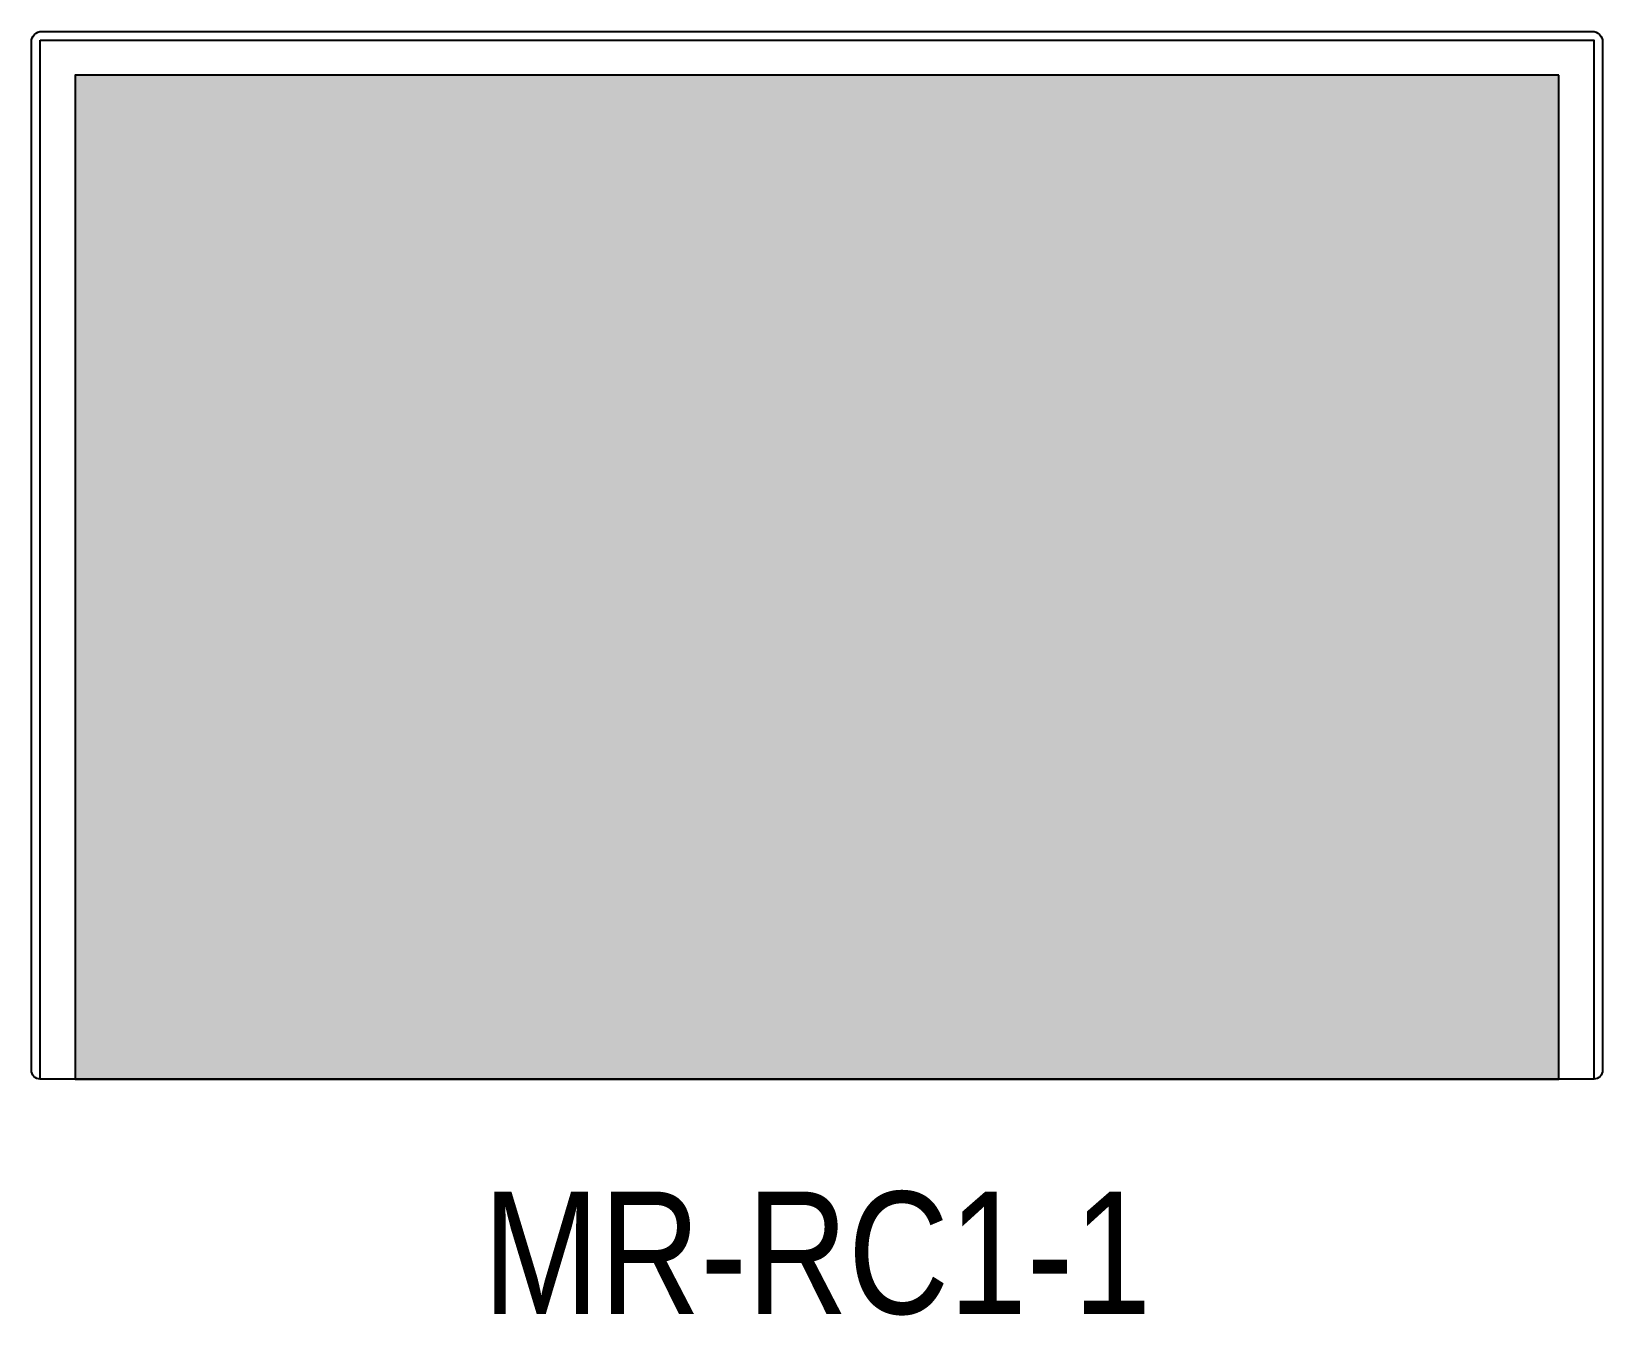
# Model space of a CAD drawing. Header units: millimetres. Extents: x 0 to 45, y -6.8 to 30.
import ezdxf

# ---------------------------------------------------------------- set-up
doc = ezdxf.new("R2010")
doc.units = ezdxf.units.MM
for name, color, linetype in [('L25', 1, 'Continuous'), ('L50', 7, 'Continuous'), ('T35', 3, 'Continuous'), ('T50', 7, 'Continuous')]:
    doc.layers.add(name, color=color, linetype=linetype)
doc.styles.add('T35', font='ARIALN.TTF', dxfattribs={"height": 3.5})

# ---------------------------------------------------------------- blocks, each defined once
blk = doc.blocks.new('MR-RC1-1')
at = {"layer": 'L25'}
h = blk.add_hatch(color=50, dxfattribs=at)
h.dxf.hatch_style = 1
edge = h.paths.add_edge_path()
edge.add_arc((12.93, 25.975), 0.15, 0, 360)
edge = h.paths.add_edge_path()
edge.add_arc((12.27, 25.975), 0.15, 0, 360)
edge = h.paths.add_edge_path()
edge.add_arc((12.27, 25.342), 0.15, 0, 360)
edge = h.paths.add_edge_path()
edge.add_arc((12.27, 24.708), 0.15, 0, 360)
edge = h.paths.add_edge_path()
edge.add_arc((12.27, 24.075), 0.15, 0, 360)
edge = h.paths.add_edge_path()
edge.add_arc((12.27, 23.442), 0.15, 0, 360)
edge = h.paths.add_edge_path()
edge.add_arc((12.27, 22.808), 0.15, 0, 360)
edge = h.paths.add_edge_path()
edge.add_arc((12.27, 22.175), 0.15, 0, 360)
edge = h.paths.add_edge_path()
edge.add_arc((12.27, 21.542), 0.15, 0, 360)
edge = h.paths.add_edge_path()
edge.add_arc((12.27, 20.908), 0.15, 0, 360)
edge = h.paths.add_edge_path()
edge.add_arc((12.27, 20.275), 0.15, 0, 360)
edge = h.paths.add_edge_path()
edge.add_arc((12.93, 25.342), 0.15, 0, 360)
edge = h.paths.add_edge_path()
edge.add_arc((12.93, 24.708), 0.15, 0, 360)
edge = h.paths.add_edge_path()
edge.add_arc((12.93, 24.075), 0.15, 0, 360)
edge = h.paths.add_edge_path()
edge.add_arc((12.93, 23.442), 0.15, 0, 360)
edge = h.paths.add_edge_path()
edge.add_arc((12.93, 22.808), 0.15, 0, 360)
edge = h.paths.add_edge_path()
edge.add_arc((12.93, 22.175), 0.15, 0, 360)
edge = h.paths.add_edge_path()
edge.add_arc((12.93, 21.542), 0.15, 0, 360)
edge = h.paths.add_edge_path()
edge.add_arc((12.93, 20.908), 0.15, 0, 360)
edge = h.paths.add_edge_path()
edge.add_arc((12.93, 20.275), 0.15, 0, 360)
edge = h.paths.add_edge_path()
edge.add_arc((13.59, 25.975), 0.15, 0, 360)
edge = h.paths.add_edge_path()
edge.add_arc((13.59, 25.342), 0.15, 0, 360)
edge = h.paths.add_edge_path()
edge.add_arc((13.59, 23.442), 0.15, 0, 360)
edge = h.paths.add_edge_path()
edge.add_arc((13.59, 22.808), 0.15, 0, 360)
edge = h.paths.add_edge_path()
edge.add_arc((14.25, 25.975), 0.15, 0, 360)
edge = h.paths.add_edge_path()
edge.add_arc((14.9, 25.894), 0.15, 0, 360)
edge = h.paths.add_edge_path()
edge.add_arc((15.465, 25.563), 0.15, 0, 360)
edge = h.paths.add_edge_path()
edge.add_arc((15.847, 25.032), 0.15, 0, 360)
edge = h.paths.add_edge_path()
edge.add_arc((15.982, 24.392), 0.15, 0, 360)
edge = h.paths.add_edge_path()
edge.add_arc((15.847, 23.752), 0.15, 0, 360)
edge = h.paths.add_edge_path()
edge.add_arc((15.465, 23.221), 0.15, 0, 360)
edge = h.paths.add_edge_path()
edge.add_arc((14.9, 22.89), 0.15, 0, 360)
edge = h.paths.add_edge_path()
edge.add_arc((14.25, 22.808), 0.15, 0, 360)
edge = h.paths.add_edge_path()
edge.add_arc((14.25, 25.342), 0.15, 0, 360)
edge = h.paths.add_edge_path()
edge.add_arc((14.883, 25.209), 0.15, 0, 360)
edge = h.paths.add_edge_path()
edge.add_arc((15.293, 24.713), 0.15, 0, 360)
edge = h.paths.add_edge_path()
edge.add_arc((15.293, 24.07), 0.15, 0, 360)
edge = h.paths.add_edge_path()
edge.add_arc((14.883, 23.574), 0.15, 0, 360)
edge = h.paths.add_edge_path()
edge.add_arc((14.25, 23.442), 0.15, 0, 360)
edge = h.paths.add_edge_path()
edge.add_arc((14.549, 22.269), 0.15, 0, 360)
edge = h.paths.add_edge_path()
edge.add_arc((14.793, 21.604), 0.15, 0, 360)
edge = h.paths.add_edge_path()
edge.add_arc((15.038, 20.94), 0.15, 0, 360)
edge = h.paths.add_edge_path()
edge.add_arc((15.282, 20.275), 0.15, 0, 360)
edge = h.paths.add_edge_path()
edge.add_arc((15.252, 22.269), 0.15, 0, 360)
edge = h.paths.add_edge_path()
edge.add_arc((15.496, 21.604), 0.15, 0, 360)
edge = h.paths.add_edge_path()
edge.add_arc((15.741, 20.94), 0.15, 0, 360)
edge = h.paths.add_edge_path()
edge.add_arc((15.985, 20.275), 0.15, 0, 360)
edge = h.paths.add_edge_path()
edge.add_arc((18.88, 25.975), 0.15, 0, 360)
edge = h.paths.add_edge_path()
edge.add_arc((18.665, 25.342), 0.15, 0, 360)
edge = h.paths.add_edge_path()
edge.add_arc((18.234, 24.075), 0.15, 0, 360)
edge = h.paths.add_edge_path()
edge.add_arc((18.019, 23.442), 0.15, 0, 360)
edge = h.paths.add_edge_path()
edge.add_arc((17.373, 21.542), 0.15, 0, 360)
edge = h.paths.add_edge_path()
edge.add_arc((17.158, 20.908), 0.15, 0, 360)
edge = h.paths.add_edge_path()
edge.add_arc((16.942, 20.275), 0.15, 0, 360)
edge = h.paths.add_edge_path()
edge.add_arc((19.58, 25.975), 0.15, 0, 360)
edge = h.paths.add_edge_path()
edge.add_arc((19.795, 25.342), 0.15, 0, 360)
edge = h.paths.add_edge_path()
edge.add_arc((20.226, 24.075), 0.15, 0, 360)
edge = h.paths.add_edge_path()
edge.add_arc((20.441, 23.442), 0.15, 0, 360)
edge = h.paths.add_edge_path()
edge.add_arc((21.087, 21.542), 0.15, 0, 360)
edge = h.paths.add_edge_path()
edge.add_arc((21.302, 20.908), 0.15, 0, 360)
edge = h.paths.add_edge_path()
edge.add_arc((21.518, 20.275), 0.15, 0, 360)
edge = h.paths.add_edge_path()
edge.add_arc((19.23, 25.342), 0.15, 0, 360)
edge = h.paths.add_edge_path()
edge.add_arc((18.826, 24.075), 0.15, 0, 360)
edge = h.paths.add_edge_path()
edge.add_arc((18.61, 23.442), 0.15, 0, 360)
edge = h.paths.add_edge_path()
edge.add_arc((17.964, 21.542), 0.15, 0, 360)
edge = h.paths.add_edge_path()
edge.add_arc((17.749, 20.908), 0.15, 0, 360)
edge = h.paths.add_edge_path()
edge.add_arc((17.534, 20.275), 0.15, 0, 360)
edge = h.paths.add_edge_path()
edge.add_arc((19.634, 24.075), 0.15, 0, 360)
edge = h.paths.add_edge_path()
edge.add_arc((19.85, 23.442), 0.15, 0, 360)
edge = h.paths.add_edge_path()
edge.add_arc((20.496, 21.542), 0.15, 0, 360)
edge = h.paths.add_edge_path()
edge.add_arc((20.711, 20.908), 0.15, 0, 360)
edge = h.paths.add_edge_path()
edge.add_arc((20.926, 20.275), 0.15, 0, 360)
edge = h.paths.add_edge_path()
edge.add_arc((18.45, 24.708), 0.15, 0, 360)
edge = h.paths.add_edge_path()
edge.add_arc((18.97, 24.708), 0.15, 0, 360)
edge = h.paths.add_edge_path()
edge.add_arc((19.49, 24.708), 0.15, 0, 360)
edge = h.paths.add_edge_path()
edge.add_arc((20.01, 24.708), 0.15, 0, 360)
edge = h.paths.add_edge_path()
edge.add_arc((17.804, 22.808), 0.15, 0, 360)
edge = h.paths.add_edge_path()
edge.add_arc((18.517, 22.808), 0.15, 0, 360)
edge = h.paths.add_edge_path()
edge.add_arc((19.23, 22.808), 0.15, 0, 360)
edge = h.paths.add_edge_path()
edge.add_arc((19.943, 22.808), 0.15, 0, 360)
edge = h.paths.add_edge_path()
edge.add_arc((20.656, 22.808), 0.15, 0, 360)
edge = h.paths.add_edge_path()
edge.add_arc((17.588, 22.175), 0.15, 0, 360)
edge = h.paths.add_edge_path()
edge.add_arc((18.245, 22.175), 0.15, 0, 360)
edge = h.paths.add_edge_path()
edge.add_arc((18.902, 22.175), 0.15, 0, 360)
edge = h.paths.add_edge_path()
edge.add_arc((19.558, 22.175), 0.15, 0, 360)
edge = h.paths.add_edge_path()
edge.add_arc((20.215, 22.175), 0.15, 0, 360)
edge = h.paths.add_edge_path()
edge.add_arc((20.872, 22.175), 0.15, 0, 360)
edge = h.paths.add_edge_path()
edge.add_arc((29.61, 25.975), 0.15, 0, 360)
edge = h.paths.add_edge_path()
edge.add_arc((28.95, 25.975), 0.15, 0, 360)
edge = h.paths.add_edge_path()
edge.add_arc((28.95, 25.342), 0.15, 0, 360)
edge = h.paths.add_edge_path()
edge.add_arc((28.95, 24.708), 0.15, 0, 360)
edge = h.paths.add_edge_path()
edge.add_arc((28.95, 24.075), 0.15, 0, 360)
edge = h.paths.add_edge_path()
edge.add_arc((28.95, 23.442), 0.15, 0, 360)
edge = h.paths.add_edge_path()
edge.add_arc((28.95, 22.808), 0.15, 0, 360)
edge = h.paths.add_edge_path()
edge.add_arc((28.95, 22.175), 0.15, 0, 360)
edge = h.paths.add_edge_path()
edge.add_arc((28.95, 21.542), 0.15, 0, 360)
edge = h.paths.add_edge_path()
edge.add_arc((28.95, 20.908), 0.15, 0, 360)
edge = h.paths.add_edge_path()
edge.add_arc((28.95, 20.275), 0.15, 0, 360)
edge = h.paths.add_edge_path()
edge.add_arc((29.61, 25.342), 0.15, 0, 360)
edge = h.paths.add_edge_path()
edge.add_arc((29.61, 24.708), 0.15, 0, 360)
edge = h.paths.add_edge_path()
edge.add_arc((29.61, 24.075), 0.15, 0, 360)
edge = h.paths.add_edge_path()
edge.add_arc((29.61, 23.442), 0.15, 0, 360)
edge = h.paths.add_edge_path()
edge.add_arc((29.61, 22.808), 0.15, 0, 360)
edge = h.paths.add_edge_path()
edge.add_arc((29.61, 22.175), 0.15, 0, 360)
edge = h.paths.add_edge_path()
edge.add_arc((29.61, 21.542), 0.15, 0, 360)
edge = h.paths.add_edge_path()
edge.add_arc((29.61, 20.908), 0.15, 0, 360)
edge = h.paths.add_edge_path()
edge.add_arc((29.61, 20.275), 0.15, 0, 360)
edge = h.paths.add_edge_path()
edge.add_arc((30.27, 25.975), 0.15, 0, 360)
edge = h.paths.add_edge_path()
edge.add_arc((30.27, 25.342), 0.15, 0, 360)
edge = h.paths.add_edge_path()
edge.add_arc((30.27, 23.442), 0.15, 0, 360)
edge = h.paths.add_edge_path()
edge.add_arc((30.27, 22.808), 0.15, 0, 360)
edge = h.paths.add_edge_path()
edge.add_arc((30.93, 25.975), 0.15, 0, 360)
edge = h.paths.add_edge_path()
edge.add_arc((31.58, 25.894), 0.15, 0, 360)
edge = h.paths.add_edge_path()
edge.add_arc((32.145, 25.563), 0.15, 0, 360)
edge = h.paths.add_edge_path()
edge.add_arc((32.527, 25.032), 0.15, 0, 360)
edge = h.paths.add_edge_path()
edge.add_arc((32.662, 24.392), 0.15, 0, 360)
edge = h.paths.add_edge_path()
edge.add_arc((32.527, 23.752), 0.15, 0, 360)
edge = h.paths.add_edge_path()
edge.add_arc((32.145, 23.221), 0.15, 0, 360)
edge = h.paths.add_edge_path()
edge.add_arc((31.58, 22.89), 0.15, 0, 360)
edge = h.paths.add_edge_path()
edge.add_arc((30.93, 22.808), 0.15, 0, 360)
edge = h.paths.add_edge_path()
edge.add_arc((30.93, 25.342), 0.15, 0, 360)
edge = h.paths.add_edge_path()
edge.add_arc((31.563, 25.209), 0.15, 0, 360)
edge = h.paths.add_edge_path()
edge.add_arc((31.973, 24.713), 0.15, 0, 360)
edge = h.paths.add_edge_path()
edge.add_arc((31.973, 24.07), 0.15, 0, 360)
edge = h.paths.add_edge_path()
edge.add_arc((31.563, 23.574), 0.15, 0, 360)
edge = h.paths.add_edge_path()
edge.add_arc((30.93, 23.442), 0.15, 0, 360)
edge = h.paths.add_edge_path()
edge.add_arc((26.44, 17.225), 0.15, 0, 360)
edge = h.paths.add_edge_path()
edge.add_arc((26.225, 16.592), 0.15, 0, 360)
edge = h.paths.add_edge_path()
edge.add_arc((25.794, 15.325), 0.15, 0, 360)
edge = h.paths.add_edge_path()
edge.add_arc((25.579, 14.692), 0.15, 0, 360)
edge = h.paths.add_edge_path()
edge.add_arc((24.933, 12.792), 0.15, 0, 360)
edge = h.paths.add_edge_path()
edge.add_arc((24.718, 12.158), 0.15, 0, 360)
edge = h.paths.add_edge_path()
edge.add_arc((24.502, 11.525), 0.15, 0, 360)
edge = h.paths.add_edge_path()
edge.add_arc((27.14, 17.225), 0.15, 0, 360)
edge = h.paths.add_edge_path()
edge.add_arc((27.355, 16.592), 0.15, 0, 360)
edge = h.paths.add_edge_path()
edge.add_arc((27.786, 15.325), 0.15, 0, 360)
edge = h.paths.add_edge_path()
edge.add_arc((28.001, 14.692), 0.15, 0, 360)
edge = h.paths.add_edge_path()
edge.add_arc((28.647, 12.792), 0.15, 0, 360)
edge = h.paths.add_edge_path()
edge.add_arc((28.862, 12.158), 0.15, 0, 360)
edge = h.paths.add_edge_path()
edge.add_arc((29.078, 11.525), 0.15, 0, 360)
edge = h.paths.add_edge_path()
edge.add_arc((26.79, 16.592), 0.15, 0, 360)
edge = h.paths.add_edge_path()
edge.add_arc((26.386, 15.325), 0.15, 0, 360)
edge = h.paths.add_edge_path()
edge.add_arc((26.17, 14.692), 0.15, 0, 360)
edge = h.paths.add_edge_path()
edge.add_arc((25.524, 12.792), 0.15, 0, 360)
edge = h.paths.add_edge_path()
edge.add_arc((25.309, 12.158), 0.15, 0, 360)
edge = h.paths.add_edge_path()
edge.add_arc((25.094, 11.525), 0.15, 0, 360)
edge = h.paths.add_edge_path()
edge.add_arc((27.194, 15.325), 0.15, 0, 360)
edge = h.paths.add_edge_path()
edge.add_arc((27.41, 14.692), 0.15, 0, 360)
edge = h.paths.add_edge_path()
edge.add_arc((28.056, 12.792), 0.15, 0, 360)
edge = h.paths.add_edge_path()
edge.add_arc((28.271, 12.158), 0.15, 0, 360)
edge = h.paths.add_edge_path()
edge.add_arc((28.486, 11.525), 0.15, 0, 360)
edge = h.paths.add_edge_path()
edge.add_arc((26.01, 15.958), 0.15, 0, 360)
edge = h.paths.add_edge_path()
edge.add_arc((26.53, 15.958), 0.15, 0, 360)
edge = h.paths.add_edge_path()
edge.add_arc((27.05, 15.958), 0.15, 0, 360)
edge = h.paths.add_edge_path()
edge.add_arc((27.57, 15.958), 0.15, 0, 360)
edge = h.paths.add_edge_path()
edge.add_arc((25.364, 14.058), 0.15, 0, 360)
edge = h.paths.add_edge_path()
edge.add_arc((26.077, 14.058), 0.15, 0, 360)
edge = h.paths.add_edge_path()
edge.add_arc((26.79, 14.058), 0.15, 0, 360)
edge = h.paths.add_edge_path()
edge.add_arc((27.503, 14.058), 0.15, 0, 360)
edge = h.paths.add_edge_path()
edge.add_arc((28.216, 14.058), 0.15, 0, 360)
edge = h.paths.add_edge_path()
edge.add_arc((25.148, 13.425), 0.15, 0, 360)
edge = h.paths.add_edge_path()
edge.add_arc((25.805, 13.425), 0.15, 0, 360)
edge = h.paths.add_edge_path()
edge.add_arc((26.462, 13.425), 0.15, 0, 360)
edge = h.paths.add_edge_path()
edge.add_arc((27.118, 13.425), 0.15, 0, 360)
edge = h.paths.add_edge_path()
edge.add_arc((27.775, 13.425), 0.15, 0, 360)
edge = h.paths.add_edge_path()
edge.add_arc((28.432, 13.425), 0.15, 0, 360)
edge = h.paths.add_edge_path()
edge.add_arc((11.73, 17.225), 0.15, 0, 360)
edge = h.paths.add_edge_path()
edge.add_arc((12.39, 17.225), 0.15, 0, 360)
edge = h.paths.add_edge_path()
edge.add_arc((11.73, 16.593), 0.15, 0, 360)
edge = h.paths.add_edge_path()
edge.add_arc((12.39, 16.593), 0.15, 0, 360)
edge = h.paths.add_edge_path()
edge.add_arc((11.73, 15.96), 0.15, 0, 360)
edge = h.paths.add_edge_path()
edge.add_arc((12.39, 15.96), 0.15, 0, 360)
edge = h.paths.add_edge_path()
edge.add_arc((11.73, 15.328), 0.15, 0, 360)
edge = h.paths.add_edge_path()
edge.add_arc((12.39, 15.328), 0.15, 0, 360)
edge = h.paths.add_edge_path()
edge.add_arc((11.73, 14.695), 0.15, 0, 360)
edge = h.paths.add_edge_path()
edge.add_arc((12.39, 14.695), 0.15, 0, 360)
edge = h.paths.add_edge_path()
edge.add_arc((11.73, 14.062), 0.15, 0, 360)
edge = h.paths.add_edge_path()
edge.add_arc((12.39, 14.062), 0.15, 0, 360)
edge = h.paths.add_edge_path()
edge.add_arc((11.73, 13.43), 0.15, 0, 360)
edge = h.paths.add_edge_path()
edge.add_arc((12.39, 13.43), 0.15, 0, 360)
edge = h.paths.add_edge_path()
edge.add_arc((11.73, 12.797), 0.15, 0, 360)
edge = h.paths.add_edge_path()
edge.add_arc((12.39, 12.797), 0.15, 0, 360)
edge = h.paths.add_edge_path()
edge.add_arc((11.73, 12.165), 0.15, 0, 360)
edge = h.paths.add_edge_path()
edge.add_arc((12.39, 12.165), 0.15, 0, 360)
edge = h.paths.add_edge_path()
edge.add_arc((11.73, 11.533), 0.15, 0, 360)
edge = h.paths.add_edge_path()
edge.add_arc((12.39, 11.533), 0.15, 0, 360)
edge = h.paths.add_edge_path()
edge.add_arc((9.521, 16.163), 0.15, 0, 360)
edge = h.paths.add_edge_path()
edge.add_arc((9.045, 16.622), 0.15, 0, 360)
edge = h.paths.add_edge_path()
edge.add_arc((8.385, 16.713), 0.15, 0, 360)
edge = h.paths.add_edge_path()
edge.add_arc((7.766, 16.485), 0.15, 0, 360)
edge = h.paths.add_edge_path()
edge.add_arc((7.489, 15.891), 0.15, 0, 360)
edge = h.paths.add_edge_path()
edge.add_arc((7.759, 15.3), 0.15, 0, 360)
edge = h.paths.add_edge_path()
edge.add_arc((8.361, 15.001), 0.15, 0, 360)
edge = h.paths.add_edge_path()
edge.add_arc((8.996, 14.777), 0.15, 0, 360)
edge = h.paths.add_edge_path()
edge.add_arc((9.609, 14.5), 0.15, 0, 360)
edge = h.paths.add_edge_path()
edge.add_arc((10.101, 14.048), 0.15, 0, 360)
edge = h.paths.add_edge_path()
edge.add_arc((10.334, 13.422), 0.15, 0, 360)
edge = h.paths.add_edge_path()
edge.add_arc((10.325, 12.752), 0.15, 0, 360)
edge = h.paths.add_edge_path()
edge.add_arc((10.064, 12.136), 0.15, 0, 360)
edge = h.paths.add_edge_path()
edge.add_arc((9.561, 11.697), 0.15, 0, 360)
edge = h.paths.add_edge_path()
edge.add_arc((8.925, 11.488), 0.15, 0, 360)
edge = h.paths.add_edge_path()
edge.add_arc((8.255, 11.51), 0.15, 0, 360)
edge = h.paths.add_edge_path()
edge.add_arc((7.625, 11.74), 0.15, 0, 360)
edge = h.paths.add_edge_path()
edge.add_arc((7.097, 12.155), 0.15, 0, 360)
edge = h.paths.add_edge_path()
edge.add_arc((6.725, 12.713), 0.15, 0, 360)
edge = h.paths.add_edge_path()
edge.add_arc((10.056, 16.342), 0.15, 0, 360)
edge = h.paths.add_edge_path()
edge.add_arc((9.66, 16.882), 0.15, 0, 360)
edge = h.paths.add_edge_path()
edge.add_arc((9.075, 17.208), 0.15, 0, 360)
edge = h.paths.add_edge_path()
edge.add_arc((8.407, 17.275), 0.15, 0, 360)
edge = h.paths.add_edge_path()
edge.add_arc((7.751, 17.137), 0.15, 0, 360)
edge = h.paths.add_edge_path()
edge.add_arc((7.226, 16.724), 0.15, 0, 360)
edge = h.paths.add_edge_path()
edge.add_arc((6.952, 16.114), 0.15, 0, 360)
edge = h.paths.add_edge_path()
edge.add_arc((6.998, 15.448), 0.15, 0, 360)
edge = h.paths.add_edge_path()
edge.add_arc((7.371, 14.895), 0.15, 0, 360)
edge = h.paths.add_edge_path()
edge.add_arc((7.954, 14.561), 0.15, 0, 360)
edge = h.paths.add_edge_path()
edge.add_arc((8.589, 14.332), 0.15, 0, 360)
edge = h.paths.add_edge_path()
edge.add_arc((9.211, 14.072), 0.15, 0, 360)
edge = h.paths.add_edge_path()
edge.add_arc((9.697, 13.627), 0.15, 0, 360)
edge = h.paths.add_edge_path()
edge.add_arc((9.792, 12.966), 0.15, 0, 360)
edge = h.paths.add_edge_path()
edge.add_arc((9.524, 12.36), 0.15, 0, 360)
edge = h.paths.add_edge_path()
edge.add_arc((8.932, 12.057), 0.15, 0, 360)
edge = h.paths.add_edge_path()
edge.add_arc((8.263, 12.082), 0.15, 0, 360)
edge = h.paths.add_edge_path()
edge.add_arc((7.667, 12.387), 0.15, 0, 360)
edge = h.paths.add_edge_path()
edge.add_arc((7.251, 12.912), 0.15, 0, 360)
edge = h.paths.add_edge_path()
edge.add_arc((37.481, 16.163), 0.15, 0, 360)
edge = h.paths.add_edge_path()
edge.add_arc((37.005, 16.622), 0.15, 0, 360)
edge = h.paths.add_edge_path()
edge.add_arc((36.345, 16.713), 0.15, 0, 360)
edge = h.paths.add_edge_path()
edge.add_arc((35.726, 16.485), 0.15, 0, 360)
edge = h.paths.add_edge_path()
edge.add_arc((35.449, 15.891), 0.15, 0, 360)
edge = h.paths.add_edge_path()
edge.add_arc((35.719, 15.3), 0.15, 0, 360)
edge = h.paths.add_edge_path()
edge.add_arc((36.321, 15.001), 0.15, 0, 360)
edge = h.paths.add_edge_path()
edge.add_arc((36.956, 14.777), 0.15, 0, 360)
edge = h.paths.add_edge_path()
edge.add_arc((37.569, 14.5), 0.15, 0, 360)
edge = h.paths.add_edge_path()
edge.add_arc((38.061, 14.048), 0.15, 0, 360)
edge = h.paths.add_edge_path()
edge.add_arc((38.294, 13.422), 0.15, 0, 360)
edge = h.paths.add_edge_path()
edge.add_arc((38.285, 12.752), 0.15, 0, 360)
edge = h.paths.add_edge_path()
edge.add_arc((38.024, 12.136), 0.15, 0, 360)
edge = h.paths.add_edge_path()
edge.add_arc((37.521, 11.697), 0.15, 0, 360)
edge = h.paths.add_edge_path()
edge.add_arc((36.885, 11.488), 0.15, 0, 360)
edge = h.paths.add_edge_path()
edge.add_arc((36.215, 11.51), 0.15, 0, 360)
edge = h.paths.add_edge_path()
edge.add_arc((35.585, 11.74), 0.15, 0, 360)
edge = h.paths.add_edge_path()
edge.add_arc((35.057, 12.155), 0.15, 0, 360)
edge = h.paths.add_edge_path()
edge.add_arc((34.685, 12.713), 0.15, 0, 360)
edge = h.paths.add_edge_path()
edge.add_arc((38.016, 16.342), 0.15, 0, 360)
edge = h.paths.add_edge_path()
edge.add_arc((37.62, 16.882), 0.15, 0, 360)
edge = h.paths.add_edge_path()
edge.add_arc((37.035, 17.208), 0.15, 0, 360)
edge = h.paths.add_edge_path()
edge.add_arc((36.367, 17.275), 0.15, 0, 360)
edge = h.paths.add_edge_path()
edge.add_arc((35.711, 17.137), 0.15, 0, 360)
edge = h.paths.add_edge_path()
edge.add_arc((35.186, 16.724), 0.15, 0, 360)
edge = h.paths.add_edge_path()
edge.add_arc((34.912, 16.114), 0.15, 0, 360)
edge = h.paths.add_edge_path()
edge.add_arc((34.958, 15.448), 0.15, 0, 360)
edge = h.paths.add_edge_path()
edge.add_arc((35.331, 14.895), 0.15, 0, 360)
edge = h.paths.add_edge_path()
edge.add_arc((35.914, 14.561), 0.15, 0, 360)
edge = h.paths.add_edge_path()
edge.add_arc((36.549, 14.332), 0.15, 0, 360)
edge = h.paths.add_edge_path()
edge.add_arc((37.171, 14.072), 0.15, 0, 360)
edge = h.paths.add_edge_path()
edge.add_arc((37.657, 13.627), 0.15, 0, 360)
edge = h.paths.add_edge_path()
edge.add_arc((37.752, 12.966), 0.15, 0, 360)
edge = h.paths.add_edge_path()
edge.add_arc((37.484, 12.36), 0.15, 0, 360)
edge = h.paths.add_edge_path()
edge.add_arc((36.892, 12.057), 0.15, 0, 360)
edge = h.paths.add_edge_path()
edge.add_arc((36.223, 12.082), 0.15, 0, 360)
edge = h.paths.add_edge_path()
edge.add_arc((35.627, 12.387), 0.15, 0, 360)
edge = h.paths.add_edge_path()
edge.add_arc((35.211, 12.912), 0.15, 0, 360)
edge = h.paths.add_edge_path()
edge.add_arc((30.39, 17.225), 0.15, 0, 360)
edge = h.paths.add_edge_path()
edge.add_arc((31.05, 17.225), 0.15, 0, 360)
edge = h.paths.add_edge_path()
edge.add_arc((30.39, 16.593), 0.15, 0, 360)
edge = h.paths.add_edge_path()
edge.add_arc((31.05, 16.593), 0.15, 0, 360)
edge = h.paths.add_edge_path()
edge.add_arc((30.39, 15.96), 0.15, 0, 360)
edge = h.paths.add_edge_path()
edge.add_arc((31.05, 15.96), 0.15, 0, 360)
edge = h.paths.add_edge_path()
edge.add_arc((30.39, 15.328), 0.15, 0, 360)
edge = h.paths.add_edge_path()
edge.add_arc((31.05, 15.328), 0.15, 0, 360)
edge = h.paths.add_edge_path()
edge.add_arc((30.39, 14.695), 0.15, 0, 360)
edge = h.paths.add_edge_path()
edge.add_arc((31.05, 14.695), 0.15, 0, 360)
edge = h.paths.add_edge_path()
edge.add_arc((30.39, 14.062), 0.15, 0, 360)
edge = h.paths.add_edge_path()
edge.add_arc((31.05, 14.062), 0.15, 0, 360)
edge = h.paths.add_edge_path()
edge.add_arc((30.39, 13.43), 0.15, 0, 360)
edge = h.paths.add_edge_path()
edge.add_arc((31.05, 13.43), 0.15, 0, 360)
edge = h.paths.add_edge_path()
edge.add_arc((30.39, 12.797), 0.15, 0, 360)
edge = h.paths.add_edge_path()
edge.add_arc((31.05, 12.797), 0.15, 0, 360)
edge = h.paths.add_edge_path()
edge.add_arc((30.39, 12.165), 0.15, 0, 360)
edge = h.paths.add_edge_path()
edge.add_arc((31.05, 12.165), 0.15, 0, 360)
edge = h.paths.add_edge_path()
edge.add_arc((30.39, 11.533), 0.15, 0, 360)
edge = h.paths.add_edge_path()
edge.add_arc((31.05, 11.533), 0.15, 0, 360)
edge = h.paths.add_edge_path()
edge.add_arc((31.683, 11.519), 0.15, 0, 360)
edge = h.paths.add_edge_path()
edge.add_arc((31.683, 12.179), 0.15, 0, 360)
edge = h.paths.add_edge_path()
edge.add_arc((32.315, 11.519), 0.15, 0, 360)
edge = h.paths.add_edge_path()
edge.add_arc((32.315, 12.179), 0.15, 0, 360)
edge = h.paths.add_edge_path()
edge.add_arc((32.948, 11.519), 0.15, 0, 360)
edge = h.paths.add_edge_path()
edge.add_arc((32.948, 12.179), 0.15, 0, 360)
edge = h.paths.add_edge_path()
edge.add_arc((33.58, 11.519), 0.15, 0, 360)
edge = h.paths.add_edge_path()
edge.add_arc((33.58, 12.179), 0.15, 0, 360)
edge = h.paths.add_edge_path()
edge.add_arc((20.07, 11.525), 0.15, 0, 360)
edge = h.paths.add_edge_path()
edge.add_arc((19.41, 11.525), 0.15, 0, 360)
edge = h.paths.add_edge_path()
edge.add_arc((20.07, 12.158), 0.15, 0, 360)
edge = h.paths.add_edge_path()
edge.add_arc((19.41, 12.158), 0.15, 0, 360)
edge = h.paths.add_edge_path()
edge.add_arc((20.07, 12.79), 0.15, 0, 360)
edge = h.paths.add_edge_path()
edge.add_arc((19.41, 12.79), 0.15, 0, 360)
edge = h.paths.add_edge_path()
edge.add_arc((20.07, 13.423), 0.15, 0, 360)
edge = h.paths.add_edge_path()
edge.add_arc((19.41, 13.423), 0.15, 0, 360)
edge = h.paths.add_edge_path()
edge.add_arc((20.07, 14.055), 0.15, 0, 360)
edge = h.paths.add_edge_path()
edge.add_arc((19.41, 14.055), 0.15, 0, 360)
edge = h.paths.add_edge_path()
edge.add_arc((20.07, 14.688), 0.15, 0, 360)
edge = h.paths.add_edge_path()
edge.add_arc((19.41, 14.688), 0.15, 0, 360)
edge = h.paths.add_edge_path()
edge.add_arc((20.092, 15.953), 0.15, 0, 360)
edge = h.paths.add_edge_path()
edge.add_arc((19.41, 15.953), 0.15, 0, 360)
edge = h.paths.add_edge_path()
edge.add_arc((19.916, 16.585), 0.15, 0, 360)
edge = h.paths.add_edge_path()
edge.add_arc((19.41, 16.585), 0.15, 0, 360)
edge = h.paths.add_edge_path()
edge.add_arc((20.07, 17.218), 0.15, 0, 360)
edge = h.paths.add_edge_path()
edge.add_arc((19.41, 17.218), 0.15, 0, 360)
edge = h.paths.add_edge_path()
edge.add_arc((22.53, 17.225), 0.15, 0, 360)
edge = h.paths.add_edge_path()
edge.add_arc((23.19, 17.225), 0.15, 0, 360)
edge = h.paths.add_edge_path()
edge.add_arc((22.53, 16.593), 0.15, 0, 360)
edge = h.paths.add_edge_path()
edge.add_arc((23.19, 16.593), 0.15, 0, 360)
edge = h.paths.add_edge_path()
edge.add_arc((22.53, 15.96), 0.15, 0, 360)
edge = h.paths.add_edge_path()
edge.add_arc((23.19, 15.96), 0.15, 0, 360)
edge = h.paths.add_edge_path()
edge.add_arc((22.53, 15.328), 0.15, 0, 360)
edge = h.paths.add_edge_path()
edge.add_arc((23.19, 15.328), 0.15, 0, 360)
edge = h.paths.add_edge_path()
edge.add_arc((22.53, 14.695), 0.15, 0, 360)
edge = h.paths.add_edge_path()
edge.add_arc((23.19, 14.695), 0.15, 0, 360)
edge = h.paths.add_edge_path()
edge.add_arc((22.53, 14.062), 0.15, 0, 360)
edge = h.paths.add_edge_path()
edge.add_arc((23.19, 14.062), 0.15, 0, 360)
edge = h.paths.add_edge_path()
edge.add_arc((23.19, 13.43), 0.15, 0, 360)
edge = h.paths.add_edge_path()
edge.add_arc((23.19, 12.797), 0.15, 0, 360)
edge = h.paths.add_edge_path()
edge.add_arc((23.19, 12.165), 0.15, 0, 360)
edge = h.paths.add_edge_path()
edge.add_arc((22.53, 11.533), 0.15, 0, 360)
edge = h.paths.add_edge_path()
edge.add_arc((23.19, 11.533), 0.15, 0, 360)
edge = h.paths.add_edge_path()
edge.add_arc((20.421, 16.586), 0.15, 0, 360)
edge = h.paths.add_edge_path()
edge.add_arc((20.773, 15.955), 0.15, 0, 360)
edge = h.paths.add_edge_path()
edge.add_arc((21.476, 14.692), 0.15, 0, 360)
edge = h.paths.add_edge_path()
edge.add_arc((21.827, 14.06), 0.15, 0, 360)
edge = h.paths.add_edge_path()
edge.add_arc((22.179, 12.164), 0.15, 0, 360)
edge = h.paths.add_edge_path()
edge.add_arc((21.827, 12.795), 0.15, 0, 360)
edge = h.paths.add_edge_path()
edge.add_arc((21.124, 14.058), 0.15, 0, 360)
edge = h.paths.add_edge_path()
edge.add_arc((20.773, 14.69), 0.15, 0, 360)
edge = h.paths.add_edge_path()
edge.add_arc((19.41, 15.32), 0.15, 0, 360)
edge = h.paths.add_edge_path()
edge.add_arc((19.981, 15.321), 0.15, 0, 360)
edge = h.paths.add_edge_path()
edge.add_arc((20.553, 15.322), 0.15, 0, 360)
edge = h.paths.add_edge_path()
edge.add_arc((21.124, 15.323), 0.15, 0, 360)
edge = h.paths.add_edge_path()
edge.add_arc((22.509, 12.796), 0.15, 0, 360)
edge = h.paths.add_edge_path()
edge.add_arc((22.686, 12.164), 0.15, 0, 360)
edge = h.paths.add_edge_path()
edge.add_arc((22.619, 13.428), 0.15, 0, 360)
edge = h.paths.add_edge_path()
edge.add_arc((22.047, 13.426), 0.15, 0, 360)
edge = h.paths.add_edge_path()
edge.add_arc((21.476, 13.424), 0.15, 0, 360)
edge = h.paths.add_edge_path()
edge.add_arc((22.83, 25.975), 0.15, 0, 360)
edge = h.paths.add_edge_path()
edge.add_arc((23.49, 25.975), 0.15, 0, 360)
edge = h.paths.add_edge_path()
edge.add_arc((22.83, 22.813), 0.15, 0, 360)
edge = h.paths.add_edge_path()
edge.add_arc((23.49, 22.813), 0.15, 0, 360)
edge = h.paths.add_edge_path()
edge.add_arc((22.83, 22.18), 0.15, 0, 360)
edge = h.paths.add_edge_path()
edge.add_arc((23.49, 22.18), 0.15, 0, 360)
edge = h.paths.add_edge_path()
edge.add_arc((22.83, 21.548), 0.15, 0, 360)
edge = h.paths.add_edge_path()
edge.add_arc((23.49, 21.548), 0.15, 0, 360)
edge = h.paths.add_edge_path()
edge.add_arc((22.83, 20.915), 0.15, 0, 360)
edge = h.paths.add_edge_path()
edge.add_arc((23.49, 20.915), 0.15, 0, 360)
edge = h.paths.add_edge_path()
edge.add_arc((22.83, 20.283), 0.15, 0, 360)
edge = h.paths.add_edge_path()
edge.add_arc((23.49, 20.283), 0.15, 0, 360)
edge = h.paths.add_edge_path()
edge.add_arc((27.21, 22.813), 0.15, 0, 360)
edge = h.paths.add_edge_path()
edge.add_arc((26.55, 22.813), 0.15, 0, 360)
edge = h.paths.add_edge_path()
edge.add_arc((27.21, 22.18), 0.15, 0, 360)
edge = h.paths.add_edge_path()
edge.add_arc((26.55, 22.18), 0.15, 0, 360)
edge = h.paths.add_edge_path()
edge.add_arc((27.21, 21.548), 0.15, 0, 360)
edge = h.paths.add_edge_path()
edge.add_arc((26.55, 21.548), 0.15, 0, 360)
edge = h.paths.add_edge_path()
edge.add_arc((27.21, 20.915), 0.15, 0, 360)
edge = h.paths.add_edge_path()
edge.add_arc((26.55, 20.915), 0.15, 0, 360)
edge = h.paths.add_edge_path()
edge.add_arc((27.21, 20.283), 0.15, 0, 360)
edge = h.paths.add_edge_path()
edge.add_arc((26.55, 20.283), 0.15, 0, 360)
edge = h.paths.add_edge_path()
edge.add_arc((24.06, 2.775), 0.15, 0, 360)
edge = h.paths.add_edge_path()
edge.add_arc((23.4, 2.775), 0.15, 0, 360)
edge = h.paths.add_edge_path()
edge.add_arc((24.06, 3.408), 0.15, 0, 360)
edge = h.paths.add_edge_path()
edge.add_arc((23.4, 3.408), 0.15, 0, 360)
edge = h.paths.add_edge_path()
edge.add_arc((24.06, 4.04), 0.15, 0, 360)
edge = h.paths.add_edge_path()
edge.add_arc((23.4, 4.04), 0.15, 0, 360)
edge = h.paths.add_edge_path()
edge.add_arc((24.06, 4.673), 0.15, 0, 360)
edge = h.paths.add_edge_path()
edge.add_arc((23.4, 4.673), 0.15, 0, 360)
edge = h.paths.add_edge_path()
edge.add_arc((24.06, 5.305), 0.15, 0, 360)
edge = h.paths.add_edge_path()
edge.add_arc((23.4, 5.305), 0.15, 0, 360)
edge = h.paths.add_edge_path()
edge.add_arc((24.06, 5.938), 0.15, 0, 360)
edge = h.paths.add_edge_path()
edge.add_arc((23.4, 5.938), 0.15, 0, 360)
edge = h.paths.add_edge_path()
edge.add_arc((24.082, 7.203), 0.15, 0, 360)
edge = h.paths.add_edge_path()
edge.add_arc((23.4, 7.203), 0.15, 0, 360)
edge = h.paths.add_edge_path()
edge.add_arc((23.906, 7.835), 0.15, 0, 360)
edge = h.paths.add_edge_path()
edge.add_arc((23.4, 7.835), 0.15, 0, 360)
edge = h.paths.add_edge_path()
edge.add_arc((23.4, 8.468), 0.15, 0, 360)
edge = h.paths.add_edge_path()
edge.add_arc((26.52, 8.475), 0.15, 0, 360)
edge = h.paths.add_edge_path()
edge.add_arc((27.18, 8.475), 0.15, 0, 360)
edge = h.paths.add_edge_path()
edge.add_arc((26.52, 7.842), 0.15, 0, 360)
edge = h.paths.add_edge_path()
edge.add_arc((27.18, 7.842), 0.15, 0, 360)
edge = h.paths.add_edge_path()
edge.add_arc((26.52, 7.21), 0.15, 0, 360)
edge = h.paths.add_edge_path()
edge.add_arc((27.18, 7.21), 0.15, 0, 360)
edge = h.paths.add_edge_path()
edge.add_arc((26.52, 6.578), 0.15, 0, 360)
edge = h.paths.add_edge_path()
edge.add_arc((27.18, 6.578), 0.15, 0, 360)
edge = h.paths.add_edge_path()
edge.add_arc((26.52, 5.945), 0.15, 0, 360)
edge = h.paths.add_edge_path()
edge.add_arc((27.18, 5.945), 0.15, 0, 360)
edge = h.paths.add_edge_path()
edge.add_arc((26.52, 5.312), 0.15, 0, 360)
edge = h.paths.add_edge_path()
edge.add_arc((27.18, 5.312), 0.15, 0, 360)
edge = h.paths.add_edge_path()
edge.add_arc((27.18, 4.047), 0.15, 0, 360)
edge = h.paths.add_edge_path()
edge.add_arc((27.18, 3.415), 0.15, 0, 360)
edge = h.paths.add_edge_path()
edge.add_arc((26.52, 2.783), 0.15, 0, 360)
edge = h.paths.add_edge_path()
edge.add_arc((27.18, 2.783), 0.15, 0, 360)
edge = h.paths.add_edge_path()
edge.add_arc((24.06, 8.468), 0.15, 0, 360)
edge = h.paths.add_edge_path()
edge.add_arc((24.411, 7.836), 0.15, 0, 360)
edge = h.paths.add_edge_path()
edge.add_arc((24.763, 7.205), 0.15, 0, 360)
edge = h.paths.add_edge_path()
edge.add_arc((25.466, 5.942), 0.15, 0, 360)
edge = h.paths.add_edge_path()
edge.add_arc((25.817, 5.31), 0.15, 0, 360)
edge = h.paths.add_edge_path()
edge.add_arc((26.169, 3.414), 0.15, 0, 360)
edge = h.paths.add_edge_path()
edge.add_arc((25.817, 4.045), 0.15, 0, 360)
edge = h.paths.add_edge_path()
edge.add_arc((25.114, 5.308), 0.15, 0, 360)
edge = h.paths.add_edge_path()
edge.add_arc((24.763, 5.94), 0.15, 0, 360)
edge = h.paths.add_edge_path()
edge.add_arc((23.4, 6.57), 0.15, 0, 360)
edge = h.paths.add_edge_path()
edge.add_arc((23.971, 6.571), 0.15, 0, 360)
edge = h.paths.add_edge_path()
edge.add_arc((24.543, 6.572), 0.15, 0, 360)
edge = h.paths.add_edge_path()
edge.add_arc((25.114, 6.573), 0.15, 0, 360)
edge = h.paths.add_edge_path()
edge.add_arc((26.499, 4.046), 0.15, 0, 360)
edge = h.paths.add_edge_path()
edge.add_arc((26.676, 3.414), 0.15, 0, 360)
edge = h.paths.add_edge_path()
edge.add_arc((27.18, 4.68), 0.15, 0, 360)
edge = h.paths.add_edge_path()
edge.add_arc((26.609, 4.678), 0.15, 0, 360)
edge = h.paths.add_edge_path()
edge.add_arc((26.037, 4.676), 0.15, 0, 360)
edge = h.paths.add_edge_path()
edge.add_arc((25.466, 4.674), 0.15, 0, 360)
edge = h.paths.add_edge_path()
edge.add_arc((19.8, 8.53), 0.15, 0, 360)
edge = h.paths.add_edge_path()
edge.add_arc((20.436, 8.408), 0.15, 0, 360)
edge = h.paths.add_edge_path()
edge.add_arc((20.982, 8.059), 0.15, 0, 360)
edge = h.paths.add_edge_path()
edge.add_arc((21.361, 7.533), 0.15, 0, 360)
edge = h.paths.add_edge_path()
edge.add_arc((21.566, 6.915), 0.15, 0, 360)
edge = h.paths.add_edge_path()
edge.add_arc((21.689, 6.275), 0.15, 0, 360)
edge = h.paths.add_edge_path()
edge.add_arc((21.73, 5.625), 0.15, 0, 360)
edge = h.paths.add_edge_path()
edge.add_arc((21.689, 4.975), 0.15, 0, 360)
edge = h.paths.add_edge_path()
edge.add_arc((21.566, 4.335), 0.15, 0, 360)
edge = h.paths.add_edge_path()
edge.add_arc((21.361, 3.717), 0.15, 0, 360)
edge = h.paths.add_edge_path()
edge.add_arc((20.982, 3.191), 0.15, 0, 360)
edge = h.paths.add_edge_path()
edge.add_arc((20.436, 2.842), 0.15, 0, 360)
edge = h.paths.add_edge_path()
edge.add_arc((19.8, 2.72), 0.15, 0, 360)
edge = h.paths.add_edge_path()
edge.add_arc((19.8, 7.97), 0.15, 0, 360)
edge = h.paths.add_edge_path()
edge.add_arc((20.436, 7.78), 0.15, 0, 360)
edge = h.paths.add_edge_path()
edge.add_arc((20.864, 7.272), 0.15, 0, 360)
edge = h.paths.add_edge_path()
edge.add_arc((21.06, 6.628), 0.15, 0, 360)
edge = h.paths.add_edge_path()
edge.add_arc((21.158, 5.962), 0.15, 0, 360)
edge = h.paths.add_edge_path()
edge.add_arc((21.158, 5.288), 0.15, 0, 360)
edge = h.paths.add_edge_path()
edge.add_arc((21.06, 4.622), 0.15, 0, 360)
edge = h.paths.add_edge_path()
edge.add_arc((20.864, 3.978), 0.15, 0, 360)
edge = h.paths.add_edge_path()
edge.add_arc((20.436, 3.47), 0.15, 0, 360)
edge = h.paths.add_edge_path()
edge.add_arc((19.8, 3.28), 0.15, 0, 360)
edge = h.paths.add_edge_path()
edge.add_arc((19.164, 8.408), 0.15, 0, 360)
edge = h.paths.add_edge_path()
edge.add_arc((18.618, 8.059), 0.15, 0, 360)
edge = h.paths.add_edge_path()
edge.add_arc((18.239, 7.533), 0.15, 0, 360)
edge = h.paths.add_edge_path()
edge.add_arc((18.034, 6.915), 0.15, 0, 360)
edge = h.paths.add_edge_path()
edge.add_arc((17.911, 6.275), 0.15, 0, 360)
edge = h.paths.add_edge_path()
edge.add_arc((17.87, 5.625), 0.15, 0, 360)
edge = h.paths.add_edge_path()
edge.add_arc((17.911, 4.975), 0.15, 0, 360)
edge = h.paths.add_edge_path()
edge.add_arc((18.034, 4.335), 0.15, 0, 360)
edge = h.paths.add_edge_path()
edge.add_arc((18.239, 3.717), 0.15, 0, 360)
edge = h.paths.add_edge_path()
edge.add_arc((18.618, 3.191), 0.15, 0, 360)
edge = h.paths.add_edge_path()
edge.add_arc((19.164, 2.842), 0.15, 0, 360)
edge = h.paths.add_edge_path()
edge.add_arc((19.164, 7.78), 0.15, 0, 360)
edge = h.paths.add_edge_path()
edge.add_arc((18.736, 7.272), 0.15, 0, 360)
edge = h.paths.add_edge_path()
edge.add_arc((18.54, 6.628), 0.15, 0, 360)
edge = h.paths.add_edge_path()
edge.add_arc((18.442, 5.962), 0.15, 0, 360)
edge = h.paths.add_edge_path()
edge.add_arc((18.442, 5.288), 0.15, 0, 360)
edge = h.paths.add_edge_path()
edge.add_arc((18.54, 4.622), 0.15, 0, 360)
edge = h.paths.add_edge_path()
edge.add_arc((18.736, 3.978), 0.15, 0, 360)
edge = h.paths.add_edge_path()
edge.add_arc((19.164, 3.47), 0.15, 0, 360)
edge = h.paths.add_edge_path()
edge.add_arc((17.606, 16.225), 0.15, 0, 360)
edge = h.paths.add_edge_path()
edge.add_arc((17.228, 16.784), 0.15, 0, 360)
edge = h.paths.add_edge_path()
edge.add_arc((16.664, 17.155), 0.15, 0, 360)
edge = h.paths.add_edge_path()
edge.add_arc((16, 17.28), 0.15, 0, 360)
edge = h.paths.add_edge_path()
edge.add_arc((15.339, 17.14), 0.15, 0, 360)
edge = h.paths.add_edge_path()
edge.add_arc((14.784, 16.756), 0.15, 0, 360)
edge = h.paths.add_edge_path()
edge.add_arc((14.418, 16.188), 0.15, 0, 360)
edge = h.paths.add_edge_path()
edge.add_arc((14.205, 15.543), 0.15, 0, 360)
edge = h.paths.add_edge_path()
edge.add_arc((14.086, 14.875), 0.15, 0, 360)
edge = h.paths.add_edge_path()
edge.add_arc((14.063, 14.196), 0.15, 0, 360)
edge = h.paths.add_edge_path()
edge.add_arc((14.137, 13.521), 0.15, 0, 360)
edge = h.paths.add_edge_path()
edge.add_arc((14.306, 12.863), 0.15, 0, 360)
edge = h.paths.add_edge_path()
edge.add_arc((14.583, 12.244), 0.15, 0, 360)
edge = h.paths.add_edge_path()
edge.add_arc((15.058, 11.764), 0.15, 0, 360)
edge = h.paths.add_edge_path()
edge.add_arc((15.681, 11.504), 0.15, 0, 360)
edge = h.paths.add_edge_path()
edge.add_arc((16.356, 11.503), 0.15, 0, 360)
edge = h.paths.add_edge_path()
edge.add_arc((16.98, 11.763), 0.15, 0, 360)
edge = h.paths.add_edge_path()
edge.add_arc((17.455, 12.242), 0.15, 0, 360)
edge = h.paths.add_edge_path()
edge.add_arc((17.71, 12.868), 0.15, 0, 360)
edge = h.paths.add_edge_path()
edge.add_arc((17.74, 13.545), 0.15, 0, 360)
edge = h.paths.add_edge_path()
edge.add_arc((17.74, 14.225), 0.15, 0, 360)
edge = h.paths.add_edge_path()
edge.add_arc((17.07, 16.053), 0.15, 0, 360)
edge = h.paths.add_edge_path()
edge.add_arc((16.619, 16.553), 0.15, 0, 360)
edge = h.paths.add_edge_path()
edge.add_arc((15.966, 16.719), 0.15, 0, 360)
edge = h.paths.add_edge_path()
edge.add_arc((15.332, 16.494), 0.15, 0, 360)
edge = h.paths.add_edge_path()
edge.add_arc((14.928, 15.954), 0.15, 0, 360)
edge = h.paths.add_edge_path()
edge.add_arc((14.724, 15.303), 0.15, 0, 360)
edge = h.paths.add_edge_path()
edge.add_arc((14.628, 14.627), 0.15, 0, 360)
edge = h.paths.add_edge_path()
edge.add_arc((14.642, 13.945), 0.15, 0, 360)
edge = h.paths.add_edge_path()
edge.add_arc((14.767, 13.274), 0.15, 0, 360)
edge = h.paths.add_edge_path()
edge.add_arc((15.002, 12.634), 0.15, 0, 360)
edge = h.paths.add_edge_path()
edge.add_arc((15.482, 12.162), 0.15, 0, 360)
edge = h.paths.add_edge_path()
edge.add_arc((16.144, 12.037), 0.15, 0, 360)
edge = h.paths.add_edge_path()
edge.add_arc((16.764, 12.3), 0.15, 0, 360)
edge = h.paths.add_edge_path()
edge.add_arc((17.133, 12.863), 0.15, 0, 360)
edge = h.paths.add_edge_path()
edge.add_arc((17.18, 13.542), 0.15, 0, 360)
edge = h.paths.add_edge_path()
edge.add_arc((17.18, 14.225), 0.15, 0, 360)
edge = h.paths.add_edge_path()
edge.add_arc((16.62, 13.542), 0.15, 0, 360)
edge = h.paths.add_edge_path()
edge.add_arc((16.62, 14.225), 0.15, 0, 360)
edge = h.paths.add_edge_path()
edge.add_arc((16.06, 13.542), 0.15, 0, 360)
edge = h.paths.add_edge_path()
edge.add_arc((16.06, 14.225), 0.15, 0, 360)
edge = h.paths.add_edge_path()
edge.add_arc((25.018, 20.915), 0.15, 0, 360)
edge = h.paths.add_edge_path()
edge.add_arc((24.692, 21.548), 0.15, 0, 360)
edge = h.paths.add_edge_path()
edge.add_arc((25.348, 21.548), 0.15, 0, 360)
edge = h.paths.add_edge_path()
edge.add_arc((24.416, 22.18), 0.15, 0, 360)
edge = h.paths.add_edge_path()
edge.add_arc((25.02, 22.18), 0.15, 0, 360)
edge = h.paths.add_edge_path()
edge.add_arc((25.624, 22.18), 0.15, 0, 360)
edge = h.paths.add_edge_path()
edge.add_arc((24.166, 22.813), 0.15, 0, 360)
edge = h.paths.add_edge_path()
edge.add_arc((24.735, 22.813), 0.15, 0, 360)
edge = h.paths.add_edge_path()
edge.add_arc((25.305, 22.813), 0.15, 0, 360)
edge = h.paths.add_edge_path()
edge.add_arc((25.874, 22.813), 0.15, 0, 360)
edge = h.paths.add_edge_path()
edge.add_arc((22.83, 25.343), 0.15, 0, 360)
edge = h.paths.add_edge_path()
edge.add_arc((23.326, 25.343), 0.15, 0, 360)
edge = h.paths.add_edge_path()
edge.add_arc((23.822, 25.343), 0.15, 0, 360)
edge = h.paths.add_edge_path()
edge.add_arc((22.83, 24.71), 0.15, 0, 360)
edge = h.paths.add_edge_path()
edge.add_arc((23.452, 24.71), 0.15, 0, 360)
edge = h.paths.add_edge_path()
edge.add_arc((24.073, 24.71), 0.15, 0, 360)
edge = h.paths.add_edge_path()
edge.add_arc((22.83, 24.078), 0.15, 0, 360)
edge = h.paths.add_edge_path()
edge.add_arc((23.328, 24.078), 0.15, 0, 360)
edge = h.paths.add_edge_path()
edge.add_arc((23.826, 24.078), 0.15, 0, 360)
edge = h.paths.add_edge_path()
edge.add_arc((24.324, 24.078), 0.15, 0, 360)
edge = h.paths.add_edge_path()
edge.add_arc((22.83, 23.445), 0.15, 0, 360)
edge = h.paths.add_edge_path()
edge.add_arc((23.412, 23.445), 0.15, 0, 360)
edge = h.paths.add_edge_path()
edge.add_arc((23.993, 23.445), 0.15, 0, 360)
edge = h.paths.add_edge_path()
edge.add_arc((24.575, 23.445), 0.15, 0, 360)
edge = h.paths.add_edge_path()
edge.add_arc((27.21, 25.975), 0.15, 0, 360)
edge = h.paths.add_edge_path()
edge.add_arc((26.55, 25.975), 0.15, 0, 360)
edge = h.paths.add_edge_path()
edge.add_arc((27.21, 25.343), 0.15, 0, 360)
edge = h.paths.add_edge_path()
edge.add_arc((26.714, 25.343), 0.15, 0, 360)
edge = h.paths.add_edge_path()
edge.add_arc((26.218, 25.343), 0.15, 0, 360)
edge = h.paths.add_edge_path()
edge.add_arc((27.21, 24.71), 0.15, 0, 360)
edge = h.paths.add_edge_path()
edge.add_arc((26.588, 24.71), 0.15, 0, 360)
edge = h.paths.add_edge_path()
edge.add_arc((25.967, 24.71), 0.15, 0, 360)
edge = h.paths.add_edge_path()
edge.add_arc((27.21, 24.078), 0.15, 0, 360)
edge = h.paths.add_edge_path()
edge.add_arc((26.712, 24.078), 0.15, 0, 360)
edge = h.paths.add_edge_path()
edge.add_arc((26.214, 24.078), 0.15, 0, 360)
edge = h.paths.add_edge_path()
edge.add_arc((25.716, 24.078), 0.15, 0, 360)
edge = h.paths.add_edge_path()
edge.add_arc((27.21, 23.445), 0.15, 0, 360)
edge = h.paths.add_edge_path()
edge.add_arc((26.628, 23.445), 0.15, 0, 360)
edge = h.paths.add_edge_path()
edge.add_arc((26.047, 23.445), 0.15, 0, 360)
edge = h.paths.add_edge_path()
edge.add_arc((25.465, 23.445), 0.15, 0, 360)
at = {"layer": 'L50'}
h = blk.add_hatch(color=256, dxfattribs=at)
h.dxf.hatch_style = 1
edge = h.paths.add_edge_path(flags=16)
edge.add_arc((25.465, 23.445), 0.15, 0, 360)
edge = h.paths.add_edge_path(flags=16)
edge.add_arc((26.047, 23.445), 0.15, 0, 360)
edge = h.paths.add_edge_path(flags=16)
edge.add_arc((26.628, 23.445), 0.15, 0, 360)
edge = h.paths.add_edge_path(flags=16)
edge.add_arc((27.21, 23.445), 0.15, 0, 360)
edge = h.paths.add_edge_path(flags=16)
edge.add_arc((25.716, 24.078), 0.15, 0, 360)
edge = h.paths.add_edge_path(flags=16)
edge.add_arc((26.214, 24.078), 0.15, 0, 360)
edge = h.paths.add_edge_path(flags=16)
edge.add_arc((26.712, 24.078), 0.15, 0, 360)
edge = h.paths.add_edge_path(flags=16)
edge.add_arc((27.21, 24.078), 0.15, 0, 360)
edge = h.paths.add_edge_path(flags=16)
edge.add_arc((25.967, 24.71), 0.15, 0, 360)
edge = h.paths.add_edge_path(flags=16)
edge.add_arc((26.588, 24.71), 0.15, 0, 360)
edge = h.paths.add_edge_path(flags=16)
edge.add_arc((27.21, 24.71), 0.15, 0, 360)
edge = h.paths.add_edge_path(flags=16)
edge.add_arc((26.218, 25.343), 0.15, 0, 360)
edge = h.paths.add_edge_path(flags=16)
edge.add_arc((26.714, 25.343), 0.15, 0, 360)
edge = h.paths.add_edge_path(flags=16)
edge.add_arc((27.21, 25.343), 0.15, 0, 360)
edge = h.paths.add_edge_path(flags=16)
edge.add_arc((26.55, 25.975), 0.15, 0, 360)
edge = h.paths.add_edge_path(flags=16)
edge.add_arc((27.21, 25.975), 0.15, 0, 360)
edge = h.paths.add_edge_path(flags=16)
edge.add_arc((24.575, 23.445), 0.15, 0, 360)
edge = h.paths.add_edge_path(flags=16)
edge.add_arc((23.993, 23.445), 0.15, 0, 360)
edge = h.paths.add_edge_path(flags=16)
edge.add_arc((23.412, 23.445), 0.15, 0, 360)
edge = h.paths.add_edge_path(flags=16)
edge.add_arc((22.83, 23.445), 0.15, 0, 360)
edge = h.paths.add_edge_path(flags=16)
edge.add_arc((24.324, 24.078), 0.15, 0, 360)
edge = h.paths.add_edge_path(flags=16)
edge.add_arc((23.826, 24.078), 0.15, 0, 360)
edge = h.paths.add_edge_path(flags=16)
edge.add_arc((23.328, 24.078), 0.15, 0, 360)
edge = h.paths.add_edge_path(flags=16)
edge.add_arc((22.83, 24.078), 0.15, 0, 360)
edge = h.paths.add_edge_path(flags=16)
edge.add_arc((24.073, 24.71), 0.15, 0, 360)
edge = h.paths.add_edge_path(flags=16)
edge.add_arc((23.452, 24.71), 0.15, 0, 360)
edge = h.paths.add_edge_path(flags=16)
edge.add_arc((22.83, 24.71), 0.15, 0, 360)
edge = h.paths.add_edge_path(flags=16)
edge.add_arc((23.822, 25.343), 0.15, 0, 360)
edge = h.paths.add_edge_path(flags=16)
edge.add_arc((23.326, 25.343), 0.15, 0, 360)
edge = h.paths.add_edge_path(flags=16)
edge.add_arc((22.83, 25.343), 0.15, 0, 360)
edge = h.paths.add_edge_path(flags=16)
edge.add_arc((25.874, 22.813), 0.15, 0, 360)
edge = h.paths.add_edge_path(flags=16)
edge.add_arc((25.305, 22.813), 0.15, 0, 360)
edge = h.paths.add_edge_path(flags=16)
edge.add_arc((24.735, 22.813), 0.15, 0, 360)
edge = h.paths.add_edge_path(flags=16)
edge.add_arc((24.166, 22.813), 0.15, 0, 360)
edge = h.paths.add_edge_path(flags=16)
edge.add_arc((25.624, 22.18), 0.15, 0, 360)
edge = h.paths.add_edge_path(flags=16)
edge.add_arc((25.02, 22.18), 0.15, 0, 360)
edge = h.paths.add_edge_path(flags=16)
edge.add_arc((24.416, 22.18), 0.15, 0, 360)
edge = h.paths.add_edge_path(flags=16)
edge.add_arc((25.348, 21.548), 0.15, 0, 360)
edge = h.paths.add_edge_path(flags=16)
edge.add_arc((24.692, 21.548), 0.15, 0, 360)
edge = h.paths.add_edge_path(flags=16)
edge.add_arc((25.018, 20.915), 0.15, 0, 360)
edge = h.paths.add_edge_path(flags=16)
edge.add_arc((16.06, 14.225), 0.15, 0, 360)
edge = h.paths.add_edge_path(flags=16)
edge.add_arc((16.06, 13.542), 0.15, 0, 360)
edge = h.paths.add_edge_path(flags=16)
edge.add_arc((16.62, 14.225), 0.15, 0, 360)
edge = h.paths.add_edge_path(flags=16)
edge.add_arc((16.62, 13.542), 0.15, 0, 360)
edge = h.paths.add_edge_path(flags=16)
edge.add_arc((17.18, 14.225), 0.15, 0, 360)
edge = h.paths.add_edge_path(flags=16)
edge.add_arc((17.18, 13.542), 0.15, 0, 360)
edge = h.paths.add_edge_path(flags=16)
edge.add_arc((17.133, 12.863), 0.15, 0, 360)
edge = h.paths.add_edge_path(flags=16)
edge.add_arc((16.764, 12.3), 0.15, 0, 360)
edge = h.paths.add_edge_path(flags=16)
edge.add_arc((16.144, 12.037), 0.15, 0, 360)
edge = h.paths.add_edge_path(flags=16)
edge.add_arc((15.482, 12.162), 0.15, 0, 360)
edge = h.paths.add_edge_path(flags=16)
edge.add_arc((15.002, 12.634), 0.15, 0, 360)
edge = h.paths.add_edge_path(flags=16)
edge.add_arc((14.767, 13.274), 0.15, 0, 360)
edge = h.paths.add_edge_path(flags=16)
edge.add_arc((14.642, 13.945), 0.15, 0, 360)
edge = h.paths.add_edge_path(flags=16)
edge.add_arc((14.628, 14.627), 0.15, 0, 360)
edge = h.paths.add_edge_path(flags=16)
edge.add_arc((14.724, 15.303), 0.15, 0, 360)
edge = h.paths.add_edge_path(flags=16)
edge.add_arc((14.928, 15.954), 0.15, 0, 360)
edge = h.paths.add_edge_path(flags=16)
edge.add_arc((15.332, 16.494), 0.15, 0, 360)
edge = h.paths.add_edge_path(flags=16)
edge.add_arc((15.966, 16.719), 0.15, 0, 360)
edge = h.paths.add_edge_path(flags=16)
edge.add_arc((16.619, 16.553), 0.15, 0, 360)
edge = h.paths.add_edge_path(flags=16)
edge.add_arc((17.07, 16.053), 0.15, 0, 360)
edge = h.paths.add_edge_path(flags=16)
edge.add_arc((17.74, 14.225), 0.15, 0, 360)
edge = h.paths.add_edge_path(flags=16)
edge.add_arc((17.74, 13.545), 0.15, 0, 360)
edge = h.paths.add_edge_path(flags=16)
edge.add_arc((17.71, 12.868), 0.15, 0, 360)
edge = h.paths.add_edge_path(flags=16)
edge.add_arc((17.455, 12.242), 0.15, 0, 360)
edge = h.paths.add_edge_path(flags=16)
edge.add_arc((16.98, 11.763), 0.15, 0, 360)
edge = h.paths.add_edge_path(flags=16)
edge.add_arc((16.356, 11.503), 0.15, 0, 360)
edge = h.paths.add_edge_path(flags=16)
edge.add_arc((15.681, 11.504), 0.15, 0, 360)
edge = h.paths.add_edge_path(flags=16)
edge.add_arc((15.058, 11.764), 0.15, 0, 360)
edge = h.paths.add_edge_path(flags=16)
edge.add_arc((14.583, 12.244), 0.15, 0, 360)
edge = h.paths.add_edge_path(flags=16)
edge.add_arc((14.306, 12.863), 0.15, 0, 360)
edge = h.paths.add_edge_path(flags=16)
edge.add_arc((14.137, 13.521), 0.15, 0, 360)
edge = h.paths.add_edge_path(flags=16)
edge.add_arc((14.063, 14.196), 0.15, 0, 360)
edge = h.paths.add_edge_path(flags=16)
edge.add_arc((14.086, 14.875), 0.15, 0, 360)
edge = h.paths.add_edge_path(flags=16)
edge.add_arc((14.205, 15.543), 0.15, 0, 360)
edge = h.paths.add_edge_path(flags=16)
edge.add_arc((14.418, 16.188), 0.15, 0, 360)
edge = h.paths.add_edge_path(flags=16)
edge.add_arc((14.784, 16.756), 0.15, 0, 360)
edge = h.paths.add_edge_path(flags=16)
edge.add_arc((15.339, 17.14), 0.15, 0, 360)
edge = h.paths.add_edge_path(flags=16)
edge.add_arc((16, 17.28), 0.15, 0, 360)
edge = h.paths.add_edge_path(flags=16)
edge.add_arc((16.664, 17.155), 0.15, 0, 360)
edge = h.paths.add_edge_path(flags=16)
edge.add_arc((17.228, 16.784), 0.15, 0, 360)
edge = h.paths.add_edge_path(flags=16)
edge.add_arc((17.606, 16.225), 0.15, 0, 360)
edge = h.paths.add_edge_path(flags=16)
edge.add_arc((19.164, 3.47), 0.15, 0, 360)
edge = h.paths.add_edge_path(flags=16)
edge.add_arc((18.736, 3.978), 0.15, 0, 360)
edge = h.paths.add_edge_path(flags=16)
edge.add_arc((18.54, 4.622), 0.15, 0, 360)
edge = h.paths.add_edge_path(flags=16)
edge.add_arc((18.442, 5.288), 0.15, 0, 360)
edge = h.paths.add_edge_path(flags=16)
edge.add_arc((18.442, 5.962), 0.15, 0, 360)
edge = h.paths.add_edge_path(flags=16)
edge.add_arc((18.54, 6.628), 0.15, 0, 360)
edge = h.paths.add_edge_path(flags=16)
edge.add_arc((18.736, 7.272), 0.15, 0, 360)
edge = h.paths.add_edge_path(flags=16)
edge.add_arc((19.164, 7.78), 0.15, 0, 360)
edge = h.paths.add_edge_path(flags=16)
edge.add_arc((19.164, 2.842), 0.15, 0, 360)
edge = h.paths.add_edge_path(flags=16)
edge.add_arc((18.618, 3.191), 0.15, 0, 360)
edge = h.paths.add_edge_path(flags=16)
edge.add_arc((18.239, 3.717), 0.15, 0, 360)
edge = h.paths.add_edge_path(flags=16)
edge.add_arc((18.034, 4.335), 0.15, 0, 360)
edge = h.paths.add_edge_path(flags=16)
edge.add_arc((17.911, 4.975), 0.15, 0, 360)
edge = h.paths.add_edge_path(flags=16)
edge.add_arc((17.87, 5.625), 0.15, 0, 360)
edge = h.paths.add_edge_path(flags=16)
edge.add_arc((17.911, 6.275), 0.15, 0, 360)
edge = h.paths.add_edge_path(flags=16)
edge.add_arc((18.034, 6.915), 0.15, 0, 360)
edge = h.paths.add_edge_path(flags=16)
edge.add_arc((18.239, 7.533), 0.15, 0, 360)
edge = h.paths.add_edge_path(flags=16)
edge.add_arc((18.618, 8.059), 0.15, 0, 360)
edge = h.paths.add_edge_path(flags=16)
edge.add_arc((19.164, 8.408), 0.15, 0, 360)
edge = h.paths.add_edge_path(flags=16)
edge.add_arc((19.8, 3.28), 0.15, 0, 360)
edge = h.paths.add_edge_path(flags=16)
edge.add_arc((20.436, 3.47), 0.15, 0, 360)
edge = h.paths.add_edge_path(flags=16)
edge.add_arc((20.864, 3.978), 0.15, 0, 360)
edge = h.paths.add_edge_path(flags=16)
edge.add_arc((21.06, 4.622), 0.15, 0, 360)
edge = h.paths.add_edge_path(flags=16)
edge.add_arc((21.158, 5.288), 0.15, 0, 360)
edge = h.paths.add_edge_path(flags=16)
edge.add_arc((21.158, 5.962), 0.15, 0, 360)
edge = h.paths.add_edge_path(flags=16)
edge.add_arc((21.06, 6.628), 0.15, 0, 360)
edge = h.paths.add_edge_path(flags=16)
edge.add_arc((20.864, 7.272), 0.15, 0, 360)
edge = h.paths.add_edge_path(flags=16)
edge.add_arc((20.436, 7.78), 0.15, 0, 360)
edge = h.paths.add_edge_path(flags=16)
edge.add_arc((19.8, 7.97), 0.15, 0, 360)
edge = h.paths.add_edge_path(flags=16)
edge.add_arc((19.8, 2.72), 0.15, 0, 360)
edge = h.paths.add_edge_path(flags=16)
edge.add_arc((20.436, 2.842), 0.15, 0, 360)
edge = h.paths.add_edge_path(flags=16)
edge.add_arc((20.982, 3.191), 0.15, 0, 360)
edge = h.paths.add_edge_path(flags=16)
edge.add_arc((21.361, 3.717), 0.15, 0, 360)
edge = h.paths.add_edge_path(flags=16)
edge.add_arc((21.566, 4.335), 0.15, 0, 360)
edge = h.paths.add_edge_path(flags=16)
edge.add_arc((21.689, 4.975), 0.15, 0, 360)
edge = h.paths.add_edge_path(flags=16)
edge.add_arc((21.73, 5.625), 0.15, 0, 360)
edge = h.paths.add_edge_path(flags=16)
edge.add_arc((21.689, 6.275), 0.15, 0, 360)
edge = h.paths.add_edge_path(flags=16)
edge.add_arc((21.566, 6.915), 0.15, 0, 360)
edge = h.paths.add_edge_path(flags=16)
edge.add_arc((21.361, 7.533), 0.15, 0, 360)
edge = h.paths.add_edge_path(flags=16)
edge.add_arc((20.982, 8.059), 0.15, 0, 360)
edge = h.paths.add_edge_path(flags=16)
edge.add_arc((20.436, 8.408), 0.15, 0, 360)
edge = h.paths.add_edge_path(flags=16)
edge.add_arc((19.8, 8.53), 0.15, 0, 360)
edge = h.paths.add_edge_path(flags=16)
edge.add_arc((25.466, 4.674), 0.15, 0, 360)
edge = h.paths.add_edge_path(flags=16)
edge.add_arc((26.037, 4.676), 0.15, 0, 360)
edge = h.paths.add_edge_path(flags=16)
edge.add_arc((26.609, 4.678), 0.15, 0, 360)
edge = h.paths.add_edge_path(flags=16)
edge.add_arc((27.18, 4.68), 0.15, 0, 360)
edge = h.paths.add_edge_path(flags=16)
edge.add_arc((26.676, 3.414), 0.15, 0, 360)
edge = h.paths.add_edge_path(flags=16)
edge.add_arc((26.499, 4.046), 0.15, 0, 360)
edge = h.paths.add_edge_path(flags=16)
edge.add_arc((25.114, 6.573), 0.15, 0, 360)
edge = h.paths.add_edge_path(flags=16)
edge.add_arc((24.543, 6.572), 0.15, 0, 360)
edge = h.paths.add_edge_path(flags=16)
edge.add_arc((23.971, 6.571), 0.15, 0, 360)
edge = h.paths.add_edge_path(flags=16)
edge.add_arc((23.4, 6.57), 0.15, 0, 360)
edge = h.paths.add_edge_path(flags=16)
edge.add_arc((24.763, 5.94), 0.15, 0, 360)
edge = h.paths.add_edge_path(flags=16)
edge.add_arc((25.114, 5.308), 0.15, 0, 360)
edge = h.paths.add_edge_path(flags=16)
edge.add_arc((25.817, 4.045), 0.15, 0, 360)
edge = h.paths.add_edge_path(flags=16)
edge.add_arc((26.169, 3.414), 0.15, 0, 360)
edge = h.paths.add_edge_path(flags=16)
edge.add_arc((25.817, 5.31), 0.15, 0, 360)
edge = h.paths.add_edge_path(flags=16)
edge.add_arc((25.466, 5.942), 0.15, 0, 360)
edge = h.paths.add_edge_path(flags=16)
edge.add_arc((24.763, 7.205), 0.15, 0, 360)
edge = h.paths.add_edge_path(flags=16)
edge.add_arc((24.411, 7.836), 0.15, 0, 360)
edge = h.paths.add_edge_path(flags=16)
edge.add_arc((24.06, 8.468), 0.15, 0, 360)
edge = h.paths.add_edge_path(flags=16)
edge.add_arc((27.18, 2.783), 0.15, 0, 360)
edge = h.paths.add_edge_path(flags=16)
edge.add_arc((26.52, 2.783), 0.15, 0, 360)
edge = h.paths.add_edge_path(flags=16)
edge.add_arc((27.18, 3.415), 0.15, 0, 360)
edge = h.paths.add_edge_path(flags=16)
edge.add_arc((27.18, 4.047), 0.15, 0, 360)
edge = h.paths.add_edge_path(flags=16)
edge.add_arc((27.18, 5.312), 0.15, 0, 360)
edge = h.paths.add_edge_path(flags=16)
edge.add_arc((26.52, 5.312), 0.15, 0, 360)
edge = h.paths.add_edge_path(flags=16)
edge.add_arc((27.18, 5.945), 0.15, 0, 360)
edge = h.paths.add_edge_path(flags=16)
edge.add_arc((26.52, 5.945), 0.15, 0, 360)
edge = h.paths.add_edge_path(flags=16)
edge.add_arc((27.18, 6.578), 0.15, 0, 360)
edge = h.paths.add_edge_path(flags=16)
edge.add_arc((26.52, 6.578), 0.15, 0, 360)
edge = h.paths.add_edge_path(flags=16)
edge.add_arc((27.18, 7.21), 0.15, 0, 360)
edge = h.paths.add_edge_path(flags=16)
edge.add_arc((26.52, 7.21), 0.15, 0, 360)
edge = h.paths.add_edge_path(flags=16)
edge.add_arc((27.18, 7.842), 0.15, 0, 360)
edge = h.paths.add_edge_path(flags=16)
edge.add_arc((26.52, 7.842), 0.15, 0, 360)
edge = h.paths.add_edge_path(flags=16)
edge.add_arc((27.18, 8.475), 0.15, 0, 360)
edge = h.paths.add_edge_path(flags=16)
edge.add_arc((26.52, 8.475), 0.15, 0, 360)
edge = h.paths.add_edge_path(flags=16)
edge.add_arc((23.4, 8.468), 0.15, 0, 360)
edge = h.paths.add_edge_path(flags=16)
edge.add_arc((23.4, 7.835), 0.15, 0, 360)
edge = h.paths.add_edge_path(flags=16)
edge.add_arc((23.906, 7.835), 0.15, 0, 360)
edge = h.paths.add_edge_path(flags=16)
edge.add_arc((23.4, 7.203), 0.15, 0, 360)
edge = h.paths.add_edge_path(flags=16)
edge.add_arc((24.082, 7.203), 0.15, 0, 360)
edge = h.paths.add_edge_path(flags=16)
edge.add_arc((23.4, 5.938), 0.15, 0, 360)
edge = h.paths.add_edge_path(flags=16)
edge.add_arc((24.06, 5.938), 0.15, 0, 360)
edge = h.paths.add_edge_path(flags=16)
edge.add_arc((23.4, 5.305), 0.15, 0, 360)
edge = h.paths.add_edge_path(flags=16)
edge.add_arc((24.06, 5.305), 0.15, 0, 360)
edge = h.paths.add_edge_path(flags=16)
edge.add_arc((23.4, 4.673), 0.15, 0, 360)
edge = h.paths.add_edge_path(flags=16)
edge.add_arc((24.06, 4.673), 0.15, 0, 360)
edge = h.paths.add_edge_path(flags=16)
edge.add_arc((23.4, 4.04), 0.15, 0, 360)
edge = h.paths.add_edge_path(flags=16)
edge.add_arc((24.06, 4.04), 0.15, 0, 360)
edge = h.paths.add_edge_path(flags=16)
edge.add_arc((23.4, 3.408), 0.15, 0, 360)
edge = h.paths.add_edge_path(flags=16)
edge.add_arc((24.06, 3.408), 0.15, 0, 360)
edge = h.paths.add_edge_path(flags=16)
edge.add_arc((23.4, 2.775), 0.15, 0, 360)
edge = h.paths.add_edge_path(flags=16)
edge.add_arc((24.06, 2.775), 0.15, 0, 360)
edge = h.paths.add_edge_path(flags=16)
edge.add_arc((26.55, 20.283), 0.15, 0, 360)
edge = h.paths.add_edge_path(flags=16)
edge.add_arc((27.21, 20.283), 0.15, 0, 360)
edge = h.paths.add_edge_path(flags=16)
edge.add_arc((26.55, 20.915), 0.15, 0, 360)
edge = h.paths.add_edge_path(flags=16)
edge.add_arc((27.21, 20.915), 0.15, 0, 360)
edge = h.paths.add_edge_path(flags=16)
edge.add_arc((26.55, 21.548), 0.15, 0, 360)
edge = h.paths.add_edge_path(flags=16)
edge.add_arc((27.21, 21.548), 0.15, 0, 360)
edge = h.paths.add_edge_path(flags=16)
edge.add_arc((26.55, 22.18), 0.15, 0, 360)
edge = h.paths.add_edge_path(flags=16)
edge.add_arc((27.21, 22.18), 0.15, 0, 360)
edge = h.paths.add_edge_path(flags=16)
edge.add_arc((26.55, 22.813), 0.15, 0, 360)
edge = h.paths.add_edge_path(flags=16)
edge.add_arc((27.21, 22.813), 0.15, 0, 360)
edge = h.paths.add_edge_path(flags=16)
edge.add_arc((23.49, 20.283), 0.15, 0, 360)
edge = h.paths.add_edge_path(flags=16)
edge.add_arc((22.83, 20.283), 0.15, 0, 360)
edge = h.paths.add_edge_path(flags=16)
edge.add_arc((23.49, 20.915), 0.15, 0, 360)
edge = h.paths.add_edge_path(flags=16)
edge.add_arc((22.83, 20.915), 0.15, 0, 360)
edge = h.paths.add_edge_path(flags=16)
edge.add_arc((23.49, 21.548), 0.15, 0, 360)
edge = h.paths.add_edge_path(flags=16)
edge.add_arc((22.83, 21.548), 0.15, 0, 360)
edge = h.paths.add_edge_path(flags=16)
edge.add_arc((23.49, 22.18), 0.15, 0, 360)
edge = h.paths.add_edge_path(flags=16)
edge.add_arc((22.83, 22.18), 0.15, 0, 360)
edge = h.paths.add_edge_path(flags=16)
edge.add_arc((23.49, 22.813), 0.15, 0, 360)
edge = h.paths.add_edge_path(flags=16)
edge.add_arc((22.83, 22.813), 0.15, 0, 360)
edge = h.paths.add_edge_path(flags=16)
edge.add_arc((23.49, 25.975), 0.15, 0, 360)
edge = h.paths.add_edge_path(flags=16)
edge.add_arc((22.83, 25.975), 0.15, 0, 360)
edge = h.paths.add_edge_path(flags=16)
edge.add_arc((21.476, 13.424), 0.15, 0, 360)
edge = h.paths.add_edge_path(flags=16)
edge.add_arc((22.047, 13.426), 0.15, 0, 360)
edge = h.paths.add_edge_path(flags=16)
edge.add_arc((22.619, 13.428), 0.15, 0, 360)
edge = h.paths.add_edge_path(flags=16)
edge.add_arc((22.686, 12.164), 0.15, 0, 360)
edge = h.paths.add_edge_path(flags=16)
edge.add_arc((22.509, 12.796), 0.15, 0, 360)
edge = h.paths.add_edge_path(flags=16)
edge.add_arc((21.124, 15.323), 0.15, 0, 360)
edge = h.paths.add_edge_path(flags=16)
edge.add_arc((20.553, 15.322), 0.15, 0, 360)
edge = h.paths.add_edge_path(flags=16)
edge.add_arc((19.981, 15.321), 0.15, 0, 360)
edge = h.paths.add_edge_path(flags=16)
edge.add_arc((19.41, 15.32), 0.15, 0, 360)
edge = h.paths.add_edge_path(flags=16)
edge.add_arc((20.773, 14.69), 0.15, 0, 360)
edge = h.paths.add_edge_path(flags=16)
edge.add_arc((21.124, 14.058), 0.15, 0, 360)
edge = h.paths.add_edge_path(flags=16)
edge.add_arc((21.827, 12.795), 0.15, 0, 360)
edge = h.paths.add_edge_path(flags=16)
edge.add_arc((22.179, 12.164), 0.15, 0, 360)
edge = h.paths.add_edge_path(flags=16)
edge.add_arc((21.827, 14.06), 0.15, 0, 360)
edge = h.paths.add_edge_path(flags=16)
edge.add_arc((21.476, 14.692), 0.15, 0, 360)
edge = h.paths.add_edge_path(flags=16)
edge.add_arc((20.773, 15.955), 0.15, 0, 360)
edge = h.paths.add_edge_path(flags=16)
edge.add_arc((20.421, 16.586), 0.15, 0, 360)
edge = h.paths.add_edge_path(flags=16)
edge.add_arc((23.19, 11.533), 0.15, 0, 360)
edge = h.paths.add_edge_path(flags=16)
edge.add_arc((22.53, 11.533), 0.15, 0, 360)
edge = h.paths.add_edge_path(flags=16)
edge.add_arc((23.19, 12.165), 0.15, 0, 360)
edge = h.paths.add_edge_path(flags=16)
edge.add_arc((23.19, 12.797), 0.15, 0, 360)
edge = h.paths.add_edge_path(flags=16)
edge.add_arc((23.19, 13.43), 0.15, 0, 360)
edge = h.paths.add_edge_path(flags=16)
edge.add_arc((23.19, 14.062), 0.15, 0, 360)
edge = h.paths.add_edge_path(flags=16)
edge.add_arc((22.53, 14.062), 0.15, 0, 360)
edge = h.paths.add_edge_path(flags=16)
edge.add_arc((23.19, 14.695), 0.15, 0, 360)
edge = h.paths.add_edge_path(flags=16)
edge.add_arc((22.53, 14.695), 0.15, 0, 360)
edge = h.paths.add_edge_path(flags=16)
edge.add_arc((23.19, 15.328), 0.15, 0, 360)
edge = h.paths.add_edge_path(flags=16)
edge.add_arc((22.53, 15.328), 0.15, 0, 360)
edge = h.paths.add_edge_path(flags=16)
edge.add_arc((23.19, 15.96), 0.15, 0, 360)
edge = h.paths.add_edge_path(flags=16)
edge.add_arc((22.53, 15.96), 0.15, 0, 360)
edge = h.paths.add_edge_path(flags=16)
edge.add_arc((23.19, 16.593), 0.15, 0, 360)
edge = h.paths.add_edge_path(flags=16)
edge.add_arc((22.53, 16.593), 0.15, 0, 360)
edge = h.paths.add_edge_path(flags=16)
edge.add_arc((23.19, 17.225), 0.15, 0, 360)
edge = h.paths.add_edge_path(flags=16)
edge.add_arc((22.53, 17.225), 0.15, 0, 360)
edge = h.paths.add_edge_path(flags=16)
edge.add_arc((19.41, 17.218), 0.15, 0, 360)
edge = h.paths.add_edge_path(flags=16)
edge.add_arc((20.07, 17.218), 0.15, 0, 360)
edge = h.paths.add_edge_path(flags=16)
edge.add_arc((19.41, 16.585), 0.15, 0, 360)
edge = h.paths.add_edge_path(flags=16)
edge.add_arc((19.916, 16.585), 0.15, 0, 360)
edge = h.paths.add_edge_path(flags=16)
edge.add_arc((19.41, 15.953), 0.15, 0, 360)
edge = h.paths.add_edge_path(flags=16)
edge.add_arc((20.092, 15.953), 0.15, 0, 360)
edge = h.paths.add_edge_path(flags=16)
edge.add_arc((19.41, 14.688), 0.15, 0, 360)
edge = h.paths.add_edge_path(flags=16)
edge.add_arc((20.07, 14.688), 0.15, 0, 360)
edge = h.paths.add_edge_path(flags=16)
edge.add_arc((19.41, 14.055), 0.15, 0, 360)
edge = h.paths.add_edge_path(flags=16)
edge.add_arc((20.07, 14.055), 0.15, 0, 360)
edge = h.paths.add_edge_path(flags=16)
edge.add_arc((19.41, 13.423), 0.15, 0, 360)
edge = h.paths.add_edge_path(flags=16)
edge.add_arc((20.07, 13.423), 0.15, 0, 360)
edge = h.paths.add_edge_path(flags=16)
edge.add_arc((19.41, 12.79), 0.15, 0, 360)
edge = h.paths.add_edge_path(flags=16)
edge.add_arc((20.07, 12.79), 0.15, 0, 360)
edge = h.paths.add_edge_path(flags=16)
edge.add_arc((19.41, 12.158), 0.15, 0, 360)
edge = h.paths.add_edge_path(flags=16)
edge.add_arc((20.07, 12.158), 0.15, 0, 360)
edge = h.paths.add_edge_path(flags=16)
edge.add_arc((19.41, 11.525), 0.15, 0, 360)
edge = h.paths.add_edge_path(flags=16)
edge.add_arc((20.07, 11.525), 0.15, 0, 360)
edge = h.paths.add_edge_path(flags=16)
edge.add_arc((33.58, 12.179), 0.15, 0, 360)
edge = h.paths.add_edge_path(flags=16)
edge.add_arc((33.58, 11.519), 0.15, 0, 360)
edge = h.paths.add_edge_path(flags=16)
edge.add_arc((32.948, 12.179), 0.15, 0, 360)
edge = h.paths.add_edge_path(flags=16)
edge.add_arc((32.948, 11.519), 0.15, 0, 360)
edge = h.paths.add_edge_path(flags=16)
edge.add_arc((32.315, 12.179), 0.15, 0, 360)
edge = h.paths.add_edge_path(flags=16)
edge.add_arc((32.315, 11.519), 0.15, 0, 360)
edge = h.paths.add_edge_path(flags=16)
edge.add_arc((31.683, 12.179), 0.15, 0, 360)
edge = h.paths.add_edge_path(flags=16)
edge.add_arc((31.683, 11.519), 0.15, 0, 360)
edge = h.paths.add_edge_path(flags=16)
edge.add_arc((31.05, 11.533), 0.15, 0, 360)
edge = h.paths.add_edge_path(flags=16)
edge.add_arc((30.39, 11.533), 0.15, 0, 360)
edge = h.paths.add_edge_path(flags=16)
edge.add_arc((31.05, 12.165), 0.15, 0, 360)
edge = h.paths.add_edge_path(flags=16)
edge.add_arc((30.39, 12.165), 0.15, 0, 360)
edge = h.paths.add_edge_path(flags=16)
edge.add_arc((31.05, 12.797), 0.15, 0, 360)
edge = h.paths.add_edge_path(flags=16)
edge.add_arc((30.39, 12.797), 0.15, 0, 360)
edge = h.paths.add_edge_path(flags=16)
edge.add_arc((31.05, 13.43), 0.15, 0, 360)
edge = h.paths.add_edge_path(flags=16)
edge.add_arc((30.39, 13.43), 0.15, 0, 360)
edge = h.paths.add_edge_path(flags=16)
edge.add_arc((31.05, 14.062), 0.15, 0, 360)
edge = h.paths.add_edge_path(flags=16)
edge.add_arc((30.39, 14.062), 0.15, 0, 360)
edge = h.paths.add_edge_path(flags=16)
edge.add_arc((31.05, 14.695), 0.15, 0, 360)
edge = h.paths.add_edge_path(flags=16)
edge.add_arc((30.39, 14.695), 0.15, 0, 360)
edge = h.paths.add_edge_path(flags=16)
edge.add_arc((31.05, 15.328), 0.15, 0, 360)
edge = h.paths.add_edge_path(flags=16)
edge.add_arc((30.39, 15.328), 0.15, 0, 360)
edge = h.paths.add_edge_path(flags=16)
edge.add_arc((31.05, 15.96), 0.15, 0, 360)
edge = h.paths.add_edge_path(flags=16)
edge.add_arc((30.39, 15.96), 0.15, 0, 360)
edge = h.paths.add_edge_path(flags=16)
edge.add_arc((31.05, 16.593), 0.15, 0, 360)
edge = h.paths.add_edge_path(flags=16)
edge.add_arc((30.39, 16.593), 0.15, 0, 360)
edge = h.paths.add_edge_path(flags=16)
edge.add_arc((31.05, 17.225), 0.15, 0, 360)
edge = h.paths.add_edge_path(flags=16)
edge.add_arc((30.39, 17.225), 0.15, 0, 360)
edge = h.paths.add_edge_path(flags=16)
edge.add_arc((35.211, 12.912), 0.15, 0, 360)
edge = h.paths.add_edge_path(flags=16)
edge.add_arc((35.627, 12.387), 0.15, 0, 360)
edge = h.paths.add_edge_path(flags=16)
edge.add_arc((36.223, 12.082), 0.15, 0, 360)
edge = h.paths.add_edge_path(flags=16)
edge.add_arc((36.892, 12.057), 0.15, 0, 360)
edge = h.paths.add_edge_path(flags=16)
edge.add_arc((37.484, 12.36), 0.15, 0, 360)
edge = h.paths.add_edge_path(flags=16)
edge.add_arc((37.752, 12.966), 0.15, 0, 360)
edge = h.paths.add_edge_path(flags=16)
edge.add_arc((37.657, 13.627), 0.15, 0, 360)
edge = h.paths.add_edge_path(flags=16)
edge.add_arc((37.171, 14.072), 0.15, 0, 360)
edge = h.paths.add_edge_path(flags=16)
edge.add_arc((36.549, 14.332), 0.15, 0, 360)
edge = h.paths.add_edge_path(flags=16)
edge.add_arc((35.914, 14.561), 0.15, 0, 360)
edge = h.paths.add_edge_path(flags=16)
edge.add_arc((35.331, 14.895), 0.15, 0, 360)
edge = h.paths.add_edge_path(flags=16)
edge.add_arc((34.958, 15.448), 0.15, 0, 360)
edge = h.paths.add_edge_path(flags=16)
edge.add_arc((34.912, 16.114), 0.15, 0, 360)
edge = h.paths.add_edge_path(flags=16)
edge.add_arc((35.186, 16.724), 0.15, 0, 360)
edge = h.paths.add_edge_path(flags=16)
edge.add_arc((35.711, 17.137), 0.15, 0, 360)
edge = h.paths.add_edge_path(flags=16)
edge.add_arc((36.367, 17.275), 0.15, 0, 360)
edge = h.paths.add_edge_path(flags=16)
edge.add_arc((37.035, 17.208), 0.15, 0, 360)
edge = h.paths.add_edge_path(flags=16)
edge.add_arc((37.62, 16.882), 0.15, 0, 360)
edge = h.paths.add_edge_path(flags=16)
edge.add_arc((38.016, 16.342), 0.15, 0, 360)
edge = h.paths.add_edge_path(flags=16)
edge.add_arc((34.685, 12.713), 0.15, 0, 360)
edge = h.paths.add_edge_path(flags=16)
edge.add_arc((35.057, 12.155), 0.15, 0, 360)
edge = h.paths.add_edge_path(flags=16)
edge.add_arc((35.585, 11.74), 0.15, 0, 360)
edge = h.paths.add_edge_path(flags=16)
edge.add_arc((36.215, 11.51), 0.15, 0, 360)
edge = h.paths.add_edge_path(flags=16)
edge.add_arc((36.885, 11.488), 0.15, 0, 360)
edge = h.paths.add_edge_path(flags=16)
edge.add_arc((37.521, 11.697), 0.15, 0, 360)
edge = h.paths.add_edge_path(flags=16)
edge.add_arc((38.024, 12.136), 0.15, 0, 360)
edge = h.paths.add_edge_path(flags=16)
edge.add_arc((38.285, 12.752), 0.15, 0, 360)
edge = h.paths.add_edge_path(flags=16)
edge.add_arc((38.294, 13.422), 0.15, 0, 360)
edge = h.paths.add_edge_path(flags=16)
edge.add_arc((38.061, 14.048), 0.15, 0, 360)
edge = h.paths.add_edge_path(flags=16)
edge.add_arc((37.569, 14.5), 0.15, 0, 360)
edge = h.paths.add_edge_path(flags=16)
edge.add_arc((36.956, 14.777), 0.15, 0, 360)
edge = h.paths.add_edge_path(flags=16)
edge.add_arc((36.321, 15.001), 0.15, 0, 360)
edge = h.paths.add_edge_path(flags=16)
edge.add_arc((35.719, 15.3), 0.15, 0, 360)
edge = h.paths.add_edge_path(flags=16)
edge.add_arc((35.449, 15.891), 0.15, 0, 360)
edge = h.paths.add_edge_path(flags=16)
edge.add_arc((35.726, 16.485), 0.15, 0, 360)
edge = h.paths.add_edge_path(flags=16)
edge.add_arc((36.345, 16.713), 0.15, 0, 360)
edge = h.paths.add_edge_path(flags=16)
edge.add_arc((37.005, 16.622), 0.15, 0, 360)
edge = h.paths.add_edge_path(flags=16)
edge.add_arc((37.481, 16.163), 0.15, 0, 360)
edge = h.paths.add_edge_path(flags=16)
edge.add_arc((7.251, 12.912), 0.15, 0, 360)
edge = h.paths.add_edge_path(flags=16)
edge.add_arc((7.667, 12.387), 0.15, 0, 360)
edge = h.paths.add_edge_path(flags=16)
edge.add_arc((8.263, 12.082), 0.15, 0, 360)
edge = h.paths.add_edge_path(flags=16)
edge.add_arc((8.932, 12.057), 0.15, 0, 360)
edge = h.paths.add_edge_path(flags=16)
edge.add_arc((9.524, 12.36), 0.15, 0, 360)
edge = h.paths.add_edge_path(flags=16)
edge.add_arc((9.792, 12.966), 0.15, 0, 360)
edge = h.paths.add_edge_path(flags=16)
edge.add_arc((9.697, 13.627), 0.15, 0, 360)
edge = h.paths.add_edge_path(flags=16)
edge.add_arc((9.211, 14.072), 0.15, 0, 360)
edge = h.paths.add_edge_path(flags=16)
edge.add_arc((8.589, 14.332), 0.15, 0, 360)
edge = h.paths.add_edge_path(flags=16)
edge.add_arc((7.954, 14.561), 0.15, 0, 360)
edge = h.paths.add_edge_path(flags=16)
edge.add_arc((7.371, 14.895), 0.15, 0, 360)
edge = h.paths.add_edge_path(flags=16)
edge.add_arc((6.998, 15.448), 0.15, 0, 360)
edge = h.paths.add_edge_path(flags=16)
edge.add_arc((6.952, 16.114), 0.15, 0, 360)
edge = h.paths.add_edge_path(flags=16)
edge.add_arc((7.226, 16.724), 0.15, 0, 360)
edge = h.paths.add_edge_path(flags=16)
edge.add_arc((7.751, 17.137), 0.15, 0, 360)
edge = h.paths.add_edge_path(flags=16)
edge.add_arc((8.407, 17.275), 0.15, 0, 360)
edge = h.paths.add_edge_path(flags=16)
edge.add_arc((9.075, 17.208), 0.15, 0, 360)
edge = h.paths.add_edge_path(flags=16)
edge.add_arc((9.66, 16.882), 0.15, 0, 360)
edge = h.paths.add_edge_path(flags=16)
edge.add_arc((10.056, 16.342), 0.15, 0, 360)
edge = h.paths.add_edge_path(flags=16)
edge.add_arc((6.725, 12.713), 0.15, 0, 360)
edge = h.paths.add_edge_path(flags=16)
edge.add_arc((7.097, 12.155), 0.15, 0, 360)
edge = h.paths.add_edge_path(flags=16)
edge.add_arc((7.625, 11.74), 0.15, 0, 360)
edge = h.paths.add_edge_path(flags=16)
edge.add_arc((8.255, 11.51), 0.15, 0, 360)
edge = h.paths.add_edge_path(flags=16)
edge.add_arc((8.925, 11.488), 0.15, 0, 360)
edge = h.paths.add_edge_path(flags=16)
edge.add_arc((9.561, 11.697), 0.15, 0, 360)
edge = h.paths.add_edge_path(flags=16)
edge.add_arc((10.064, 12.136), 0.15, 0, 360)
edge = h.paths.add_edge_path(flags=16)
edge.add_arc((10.325, 12.752), 0.15, 0, 360)
edge = h.paths.add_edge_path(flags=16)
edge.add_arc((10.334, 13.422), 0.15, 0, 360)
edge = h.paths.add_edge_path(flags=16)
edge.add_arc((10.101, 14.048), 0.15, 0, 360)
edge = h.paths.add_edge_path(flags=16)
edge.add_arc((9.609, 14.5), 0.15, 0, 360)
edge = h.paths.add_edge_path(flags=16)
edge.add_arc((8.996, 14.777), 0.15, 0, 360)
edge = h.paths.add_edge_path(flags=16)
edge.add_arc((8.361, 15.001), 0.15, 0, 360)
edge = h.paths.add_edge_path(flags=16)
edge.add_arc((7.759, 15.3), 0.15, 0, 360)
edge = h.paths.add_edge_path(flags=16)
edge.add_arc((7.489, 15.891), 0.15, 0, 360)
edge = h.paths.add_edge_path(flags=16)
edge.add_arc((7.766, 16.485), 0.15, 0, 360)
edge = h.paths.add_edge_path(flags=16)
edge.add_arc((8.385, 16.713), 0.15, 0, 360)
edge = h.paths.add_edge_path(flags=16)
edge.add_arc((9.045, 16.622), 0.15, 0, 360)
edge = h.paths.add_edge_path(flags=16)
edge.add_arc((9.521, 16.163), 0.15, 0, 360)
edge = h.paths.add_edge_path(flags=16)
edge.add_arc((12.39, 11.533), 0.15, 0, 360)
edge = h.paths.add_edge_path(flags=16)
edge.add_arc((11.73, 11.533), 0.15, 0, 360)
edge = h.paths.add_edge_path(flags=16)
edge.add_arc((12.39, 12.165), 0.15, 0, 360)
edge = h.paths.add_edge_path(flags=16)
edge.add_arc((11.73, 12.165), 0.15, 0, 360)
edge = h.paths.add_edge_path(flags=16)
edge.add_arc((12.39, 12.797), 0.15, 0, 360)
edge = h.paths.add_edge_path(flags=16)
edge.add_arc((11.73, 12.797), 0.15, 0, 360)
edge = h.paths.add_edge_path(flags=16)
edge.add_arc((12.39, 13.43), 0.15, 0, 360)
edge = h.paths.add_edge_path(flags=16)
edge.add_arc((11.73, 13.43), 0.15, 0, 360)
edge = h.paths.add_edge_path(flags=16)
edge.add_arc((12.39, 14.062), 0.15, 0, 360)
edge = h.paths.add_edge_path(flags=16)
edge.add_arc((11.73, 14.062), 0.15, 0, 360)
edge = h.paths.add_edge_path(flags=16)
edge.add_arc((12.39, 14.695), 0.15, 0, 360)
edge = h.paths.add_edge_path(flags=16)
edge.add_arc((11.73, 14.695), 0.15, 0, 360)
edge = h.paths.add_edge_path(flags=16)
edge.add_arc((12.39, 15.328), 0.15, 0, 360)
edge = h.paths.add_edge_path(flags=16)
edge.add_arc((11.73, 15.328), 0.15, 0, 360)
edge = h.paths.add_edge_path(flags=16)
edge.add_arc((12.39, 15.96), 0.15, 0, 360)
edge = h.paths.add_edge_path(flags=16)
edge.add_arc((11.73, 15.96), 0.15, 0, 360)
edge = h.paths.add_edge_path(flags=16)
edge.add_arc((12.39, 16.593), 0.15, 0, 360)
edge = h.paths.add_edge_path(flags=16)
edge.add_arc((11.73, 16.593), 0.15, 0, 360)
edge = h.paths.add_edge_path(flags=16)
edge.add_arc((12.39, 17.225), 0.15, 0, 360)
edge = h.paths.add_edge_path(flags=16)
edge.add_arc((11.73, 17.225), 0.15, 0, 360)
edge = h.paths.add_edge_path(flags=16)
edge.add_arc((28.432, 13.425), 0.15, 0, 360)
edge = h.paths.add_edge_path(flags=16)
edge.add_arc((27.775, 13.425), 0.15, 0, 360)
edge = h.paths.add_edge_path(flags=16)
edge.add_arc((27.118, 13.425), 0.15, 0, 360)
edge = h.paths.add_edge_path(flags=16)
edge.add_arc((26.462, 13.425), 0.15, 0, 360)
edge = h.paths.add_edge_path(flags=16)
edge.add_arc((25.805, 13.425), 0.15, 0, 360)
edge = h.paths.add_edge_path(flags=16)
edge.add_arc((25.148, 13.425), 0.15, 0, 360)
edge = h.paths.add_edge_path(flags=16)
edge.add_arc((28.216, 14.058), 0.15, 0, 360)
edge = h.paths.add_edge_path(flags=16)
edge.add_arc((27.503, 14.058), 0.15, 0, 360)
edge = h.paths.add_edge_path(flags=16)
edge.add_arc((26.79, 14.058), 0.15, 0, 360)
edge = h.paths.add_edge_path(flags=16)
edge.add_arc((26.077, 14.058), 0.15, 0, 360)
edge = h.paths.add_edge_path(flags=16)
edge.add_arc((25.364, 14.058), 0.15, 0, 360)
edge = h.paths.add_edge_path(flags=16)
edge.add_arc((27.57, 15.958), 0.15, 0, 360)
edge = h.paths.add_edge_path(flags=16)
edge.add_arc((27.05, 15.958), 0.15, 0, 360)
edge = h.paths.add_edge_path(flags=16)
edge.add_arc((26.53, 15.958), 0.15, 0, 360)
edge = h.paths.add_edge_path(flags=16)
edge.add_arc((26.01, 15.958), 0.15, 0, 360)
edge = h.paths.add_edge_path(flags=16)
edge.add_arc((28.486, 11.525), 0.15, 0, 360)
edge = h.paths.add_edge_path(flags=16)
edge.add_arc((28.271, 12.158), 0.15, 0, 360)
edge = h.paths.add_edge_path(flags=16)
edge.add_arc((28.056, 12.792), 0.15, 0, 360)
edge = h.paths.add_edge_path(flags=16)
edge.add_arc((27.41, 14.692), 0.15, 0, 360)
edge = h.paths.add_edge_path(flags=16)
edge.add_arc((27.194, 15.325), 0.15, 0, 360)
edge = h.paths.add_edge_path(flags=16)
edge.add_arc((25.094, 11.525), 0.15, 0, 360)
edge = h.paths.add_edge_path(flags=16)
edge.add_arc((25.309, 12.158), 0.15, 0, 360)
edge = h.paths.add_edge_path(flags=16)
edge.add_arc((25.524, 12.792), 0.15, 0, 360)
edge = h.paths.add_edge_path(flags=16)
edge.add_arc((26.17, 14.692), 0.15, 0, 360)
edge = h.paths.add_edge_path(flags=16)
edge.add_arc((26.386, 15.325), 0.15, 0, 360)
edge = h.paths.add_edge_path(flags=16)
edge.add_arc((26.79, 16.592), 0.15, 0, 360)
edge = h.paths.add_edge_path(flags=16)
edge.add_arc((29.078, 11.525), 0.15, 0, 360)
edge = h.paths.add_edge_path(flags=16)
edge.add_arc((28.862, 12.158), 0.15, 0, 360)
edge = h.paths.add_edge_path(flags=16)
edge.add_arc((28.647, 12.792), 0.15, 0, 360)
edge = h.paths.add_edge_path(flags=16)
edge.add_arc((28.001, 14.692), 0.15, 0, 360)
edge = h.paths.add_edge_path(flags=16)
edge.add_arc((27.786, 15.325), 0.15, 0, 360)
edge = h.paths.add_edge_path(flags=16)
edge.add_arc((27.355, 16.592), 0.15, 0, 360)
edge = h.paths.add_edge_path(flags=16)
edge.add_arc((27.14, 17.225), 0.15, 0, 360)
edge = h.paths.add_edge_path(flags=16)
edge.add_arc((24.502, 11.525), 0.15, 0, 360)
edge = h.paths.add_edge_path(flags=16)
edge.add_arc((24.718, 12.158), 0.15, 0, 360)
edge = h.paths.add_edge_path(flags=16)
edge.add_arc((24.933, 12.792), 0.15, 0, 360)
edge = h.paths.add_edge_path(flags=16)
edge.add_arc((25.579, 14.692), 0.15, 0, 360)
edge = h.paths.add_edge_path(flags=16)
edge.add_arc((25.794, 15.325), 0.15, 0, 360)
edge = h.paths.add_edge_path(flags=16)
edge.add_arc((26.225, 16.592), 0.15, 0, 360)
edge = h.paths.add_edge_path(flags=16)
edge.add_arc((26.44, 17.225), 0.15, 0, 360)
edge = h.paths.add_edge_path(flags=16)
edge.add_arc((30.93, 23.442), 0.15, 0, 360)
edge = h.paths.add_edge_path(flags=16)
edge.add_arc((31.563, 23.574), 0.15, 0, 360)
edge = h.paths.add_edge_path(flags=16)
edge.add_arc((31.973, 24.07), 0.15, 0, 360)
edge = h.paths.add_edge_path(flags=16)
edge.add_arc((31.973, 24.713), 0.15, 0, 360)
edge = h.paths.add_edge_path(flags=16)
edge.add_arc((31.563, 25.209), 0.15, 0, 360)
edge = h.paths.add_edge_path(flags=16)
edge.add_arc((30.93, 25.342), 0.15, 0, 360)
edge = h.paths.add_edge_path(flags=16)
edge.add_arc((30.93, 22.808), 0.15, 0, 360)
edge = h.paths.add_edge_path(flags=16)
edge.add_arc((31.58, 22.89), 0.15, 0, 360)
edge = h.paths.add_edge_path(flags=16)
edge.add_arc((32.145, 23.221), 0.15, 0, 360)
edge = h.paths.add_edge_path(flags=16)
edge.add_arc((32.527, 23.752), 0.15, 0, 360)
edge = h.paths.add_edge_path(flags=16)
edge.add_arc((32.662, 24.392), 0.15, 0, 360)
edge = h.paths.add_edge_path(flags=16)
edge.add_arc((32.527, 25.032), 0.15, 0, 360)
edge = h.paths.add_edge_path(flags=16)
edge.add_arc((32.145, 25.563), 0.15, 0, 360)
edge = h.paths.add_edge_path(flags=16)
edge.add_arc((31.58, 25.894), 0.15, 0, 360)
edge = h.paths.add_edge_path(flags=16)
edge.add_arc((30.93, 25.975), 0.15, 0, 360)
edge = h.paths.add_edge_path(flags=16)
edge.add_arc((30.27, 22.808), 0.15, 0, 360)
edge = h.paths.add_edge_path(flags=16)
edge.add_arc((30.27, 23.442), 0.15, 0, 360)
edge = h.paths.add_edge_path(flags=16)
edge.add_arc((30.27, 25.342), 0.15, 0, 360)
edge = h.paths.add_edge_path(flags=16)
edge.add_arc((30.27, 25.975), 0.15, 0, 360)
edge = h.paths.add_edge_path(flags=16)
edge.add_arc((29.61, 20.275), 0.15, 0, 360)
edge = h.paths.add_edge_path(flags=16)
edge.add_arc((29.61, 20.908), 0.15, 0, 360)
edge = h.paths.add_edge_path(flags=16)
edge.add_arc((29.61, 21.542), 0.15, 0, 360)
edge = h.paths.add_edge_path(flags=16)
edge.add_arc((29.61, 22.175), 0.15, 0, 360)
edge = h.paths.add_edge_path(flags=16)
edge.add_arc((29.61, 22.808), 0.15, 0, 360)
edge = h.paths.add_edge_path(flags=16)
edge.add_arc((29.61, 23.442), 0.15, 0, 360)
edge = h.paths.add_edge_path(flags=16)
edge.add_arc((29.61, 24.075), 0.15, 0, 360)
edge = h.paths.add_edge_path(flags=16)
edge.add_arc((29.61, 24.708), 0.15, 0, 360)
edge = h.paths.add_edge_path(flags=16)
edge.add_arc((29.61, 25.342), 0.15, 0, 360)
edge = h.paths.add_edge_path(flags=16)
edge.add_arc((28.95, 20.275), 0.15, 0, 360)
edge = h.paths.add_edge_path(flags=16)
edge.add_arc((28.95, 20.908), 0.15, 0, 360)
edge = h.paths.add_edge_path(flags=16)
edge.add_arc((28.95, 21.542), 0.15, 0, 360)
edge = h.paths.add_edge_path(flags=16)
edge.add_arc((28.95, 22.175), 0.15, 0, 360)
edge = h.paths.add_edge_path(flags=16)
edge.add_arc((28.95, 22.808), 0.15, 0, 360)
edge = h.paths.add_edge_path(flags=16)
edge.add_arc((28.95, 23.442), 0.15, 0, 360)
edge = h.paths.add_edge_path(flags=16)
edge.add_arc((28.95, 24.075), 0.15, 0, 360)
edge = h.paths.add_edge_path(flags=16)
edge.add_arc((28.95, 24.708), 0.15, 0, 360)
edge = h.paths.add_edge_path(flags=16)
edge.add_arc((28.95, 25.342), 0.15, 0, 360)
edge = h.paths.add_edge_path(flags=16)
edge.add_arc((28.95, 25.975), 0.15, 0, 360)
edge = h.paths.add_edge_path(flags=16)
edge.add_arc((29.61, 25.975), 0.15, 0, 360)
edge = h.paths.add_edge_path(flags=16)
edge.add_arc((20.872, 22.175), 0.15, 0, 360)
edge = h.paths.add_edge_path(flags=16)
edge.add_arc((20.215, 22.175), 0.15, 0, 360)
edge = h.paths.add_edge_path(flags=16)
edge.add_arc((19.558, 22.175), 0.15, 0, 360)
edge = h.paths.add_edge_path(flags=16)
edge.add_arc((18.902, 22.175), 0.15, 0, 360)
edge = h.paths.add_edge_path(flags=16)
edge.add_arc((18.245, 22.175), 0.15, 0, 360)
edge = h.paths.add_edge_path(flags=16)
edge.add_arc((17.588, 22.175), 0.15, 0, 360)
edge = h.paths.add_edge_path(flags=16)
edge.add_arc((20.656, 22.808), 0.15, 0, 360)
edge = h.paths.add_edge_path(flags=16)
edge.add_arc((19.943, 22.808), 0.15, 0, 360)
edge = h.paths.add_edge_path(flags=16)
edge.add_arc((19.23, 22.808), 0.15, 0, 360)
edge = h.paths.add_edge_path(flags=16)
edge.add_arc((18.517, 22.808), 0.15, 0, 360)
edge = h.paths.add_edge_path(flags=16)
edge.add_arc((17.804, 22.808), 0.15, 0, 360)
edge = h.paths.add_edge_path(flags=16)
edge.add_arc((20.01, 24.708), 0.15, 0, 360)
edge = h.paths.add_edge_path(flags=16)
edge.add_arc((19.49, 24.708), 0.15, 0, 360)
edge = h.paths.add_edge_path(flags=16)
edge.add_arc((18.97, 24.708), 0.15, 0, 360)
edge = h.paths.add_edge_path(flags=16)
edge.add_arc((18.45, 24.708), 0.15, 0, 360)
edge = h.paths.add_edge_path(flags=16)
edge.add_arc((20.926, 20.275), 0.15, 0, 360)
edge = h.paths.add_edge_path(flags=16)
edge.add_arc((20.711, 20.908), 0.15, 0, 360)
edge = h.paths.add_edge_path(flags=16)
edge.add_arc((20.496, 21.542), 0.15, 0, 360)
edge = h.paths.add_edge_path(flags=16)
edge.add_arc((19.85, 23.442), 0.15, 0, 360)
edge = h.paths.add_edge_path(flags=16)
edge.add_arc((19.634, 24.075), 0.15, 0, 360)
edge = h.paths.add_edge_path(flags=16)
edge.add_arc((17.534, 20.275), 0.15, 0, 360)
edge = h.paths.add_edge_path(flags=16)
edge.add_arc((17.749, 20.908), 0.15, 0, 360)
edge = h.paths.add_edge_path(flags=16)
edge.add_arc((17.964, 21.542), 0.15, 0, 360)
edge = h.paths.add_edge_path(flags=16)
edge.add_arc((18.61, 23.442), 0.15, 0, 360)
edge = h.paths.add_edge_path(flags=16)
edge.add_arc((18.826, 24.075), 0.15, 0, 360)
edge = h.paths.add_edge_path(flags=16)
edge.add_arc((19.23, 25.342), 0.15, 0, 360)
edge = h.paths.add_edge_path(flags=16)
edge.add_arc((21.518, 20.275), 0.15, 0, 360)
edge = h.paths.add_edge_path(flags=16)
edge.add_arc((21.302, 20.908), 0.15, 0, 360)
edge = h.paths.add_edge_path(flags=16)
edge.add_arc((21.087, 21.542), 0.15, 0, 360)
edge = h.paths.add_edge_path(flags=16)
edge.add_arc((20.441, 23.442), 0.15, 0, 360)
edge = h.paths.add_edge_path(flags=16)
edge.add_arc((20.226, 24.075), 0.15, 0, 360)
edge = h.paths.add_edge_path(flags=16)
edge.add_arc((19.795, 25.342), 0.15, 0, 360)
edge = h.paths.add_edge_path(flags=16)
edge.add_arc((19.58, 25.975), 0.15, 0, 360)
edge = h.paths.add_edge_path(flags=16)
edge.add_arc((16.942, 20.275), 0.15, 0, 360)
edge = h.paths.add_edge_path(flags=16)
edge.add_arc((17.158, 20.908), 0.15, 0, 360)
edge = h.paths.add_edge_path(flags=16)
edge.add_arc((17.373, 21.542), 0.15, 0, 360)
edge = h.paths.add_edge_path(flags=16)
edge.add_arc((18.019, 23.442), 0.15, 0, 360)
edge = h.paths.add_edge_path(flags=16)
edge.add_arc((18.234, 24.075), 0.15, 0, 360)
edge = h.paths.add_edge_path(flags=16)
edge.add_arc((18.665, 25.342), 0.15, 0, 360)
edge = h.paths.add_edge_path(flags=16)
edge.add_arc((18.88, 25.975), 0.15, 0, 360)
edge = h.paths.add_edge_path(flags=16)
edge.add_arc((15.985, 20.275), 0.15, 0, 360)
edge = h.paths.add_edge_path(flags=16)
edge.add_arc((15.741, 20.94), 0.15, 0, 360)
edge = h.paths.add_edge_path(flags=16)
edge.add_arc((15.496, 21.604), 0.15, 0, 360)
edge = h.paths.add_edge_path(flags=16)
edge.add_arc((15.252, 22.269), 0.15, 0, 360)
edge = h.paths.add_edge_path(flags=16)
edge.add_arc((15.282, 20.275), 0.15, 0, 360)
edge = h.paths.add_edge_path(flags=16)
edge.add_arc((15.038, 20.94), 0.15, 0, 360)
edge = h.paths.add_edge_path(flags=16)
edge.add_arc((14.793, 21.604), 0.15, 0, 360)
edge = h.paths.add_edge_path(flags=16)
edge.add_arc((14.549, 22.269), 0.15, 0, 360)
edge = h.paths.add_edge_path(flags=16)
edge.add_arc((14.25, 23.442), 0.15, 0, 360)
edge = h.paths.add_edge_path(flags=16)
edge.add_arc((14.883, 23.574), 0.15, 0, 360)
edge = h.paths.add_edge_path(flags=16)
edge.add_arc((15.293, 24.07), 0.15, 0, 360)
edge = h.paths.add_edge_path(flags=16)
edge.add_arc((15.293, 24.713), 0.15, 0, 360)
edge = h.paths.add_edge_path(flags=16)
edge.add_arc((14.883, 25.209), 0.15, 0, 360)
edge = h.paths.add_edge_path(flags=16)
edge.add_arc((14.25, 25.342), 0.15, 0, 360)
edge = h.paths.add_edge_path(flags=16)
edge.add_arc((14.25, 22.808), 0.15, 0, 360)
edge = h.paths.add_edge_path(flags=16)
edge.add_arc((14.9, 22.89), 0.15, 0, 360)
edge = h.paths.add_edge_path(flags=16)
edge.add_arc((15.465, 23.221), 0.15, 0, 360)
edge = h.paths.add_edge_path(flags=16)
edge.add_arc((15.847, 23.752), 0.15, 0, 360)
edge = h.paths.add_edge_path(flags=16)
edge.add_arc((15.982, 24.392), 0.15, 0, 360)
edge = h.paths.add_edge_path(flags=16)
edge.add_arc((15.847, 25.032), 0.15, 0, 360)
edge = h.paths.add_edge_path(flags=16)
edge.add_arc((15.465, 25.563), 0.15, 0, 360)
edge = h.paths.add_edge_path(flags=16)
edge.add_arc((14.9, 25.894), 0.15, 0, 360)
edge = h.paths.add_edge_path(flags=16)
edge.add_arc((14.25, 25.975), 0.15, 0, 360)
edge = h.paths.add_edge_path(flags=16)
edge.add_arc((13.59, 22.808), 0.15, 0, 360)
edge = h.paths.add_edge_path(flags=16)
edge.add_arc((13.59, 23.442), 0.15, 0, 360)
edge = h.paths.add_edge_path(flags=16)
edge.add_arc((13.59, 25.342), 0.15, 0, 360)
edge = h.paths.add_edge_path(flags=16)
edge.add_arc((13.59, 25.975), 0.15, 0, 360)
edge = h.paths.add_edge_path(flags=16)
edge.add_arc((12.93, 20.275), 0.15, 0, 360)
edge = h.paths.add_edge_path(flags=16)
edge.add_arc((12.93, 20.908), 0.15, 0, 360)
edge = h.paths.add_edge_path(flags=16)
edge.add_arc((12.93, 21.542), 0.15, 0, 360)
edge = h.paths.add_edge_path(flags=16)
edge.add_arc((12.93, 22.175), 0.15, 0, 360)
edge = h.paths.add_edge_path(flags=16)
edge.add_arc((12.93, 22.808), 0.15, 0, 360)
edge = h.paths.add_edge_path(flags=16)
edge.add_arc((12.93, 23.442), 0.15, 0, 360)
edge = h.paths.add_edge_path(flags=16)
edge.add_arc((12.93, 24.075), 0.15, 0, 360)
edge = h.paths.add_edge_path(flags=16)
edge.add_arc((12.93, 24.708), 0.15, 0, 360)
edge = h.paths.add_edge_path(flags=16)
edge.add_arc((12.93, 25.342), 0.15, 0, 360)
edge = h.paths.add_edge_path(flags=16)
edge.add_arc((12.27, 20.275), 0.15, 0, 360)
edge = h.paths.add_edge_path(flags=16)
edge.add_arc((12.27, 20.908), 0.15, 0, 360)
edge = h.paths.add_edge_path(flags=16)
edge.add_arc((12.27, 21.542), 0.15, 0, 360)
edge = h.paths.add_edge_path(flags=16)
edge.add_arc((12.27, 22.175), 0.15, 0, 360)
edge = h.paths.add_edge_path(flags=16)
edge.add_arc((12.27, 22.808), 0.15, 0, 360)
edge = h.paths.add_edge_path(flags=16)
edge.add_arc((12.27, 23.442), 0.15, 0, 360)
edge = h.paths.add_edge_path(flags=16)
edge.add_arc((12.27, 24.075), 0.15, 0, 360)
edge = h.paths.add_edge_path(flags=16)
edge.add_arc((12.27, 24.708), 0.15, 0, 360)
edge = h.paths.add_edge_path(flags=16)
edge.add_arc((12.27, 25.342), 0.15, 0, 360)
edge = h.paths.add_edge_path(flags=16)
edge.add_arc((12.27, 25.975), 0.15, 0, 360)
edge = h.paths.add_edge_path(flags=16)
edge.add_arc((12.93, 25.975), 0.15, 0, 360)
h.paths.add_polyline_path([(43.75, 28.75), (1.25, 28.75), (1.25, 0), (43.75, 0)])
at = {"layer": 'T50'}
blk.add_lwpolyline([(0.3, 30), (44.7, 30, -0.414214), (45, 29.7), (45, 0.25, -0.414214), (44.75, 0), (0.25, 0, -0.414214), (0, 0.25), (0, 29.7, -0.414214)], format="xyb", close=True, dxfattribs=at)
for points in [[(0.25, 29.75), (44.75, 29.75), (44.75, 0), (0.25, 0)], [(43.75, 28.75), (1.25, 28.75), (1.25, 0), (43.75, 0)]]:
    blk.add_lwpolyline(points, close=True, dxfattribs=at)
at = {"layer": 'T35', "insert": (22.5, -5), "char_height": 3.5, "width": 18.44223, "attachment_point": 5, "style": 'T35'}
blk.add_mtext('MR-RC1-1', dxfattribs=at)

msp = doc.modelspace()

# ---------------------------------------------------------------- block references
at = {"layer": 'L25'}
msp.add_blockref('MR-RC1-1', (0, 0), dxfattribs=at)

doc.saveas('drawing.dxf')
